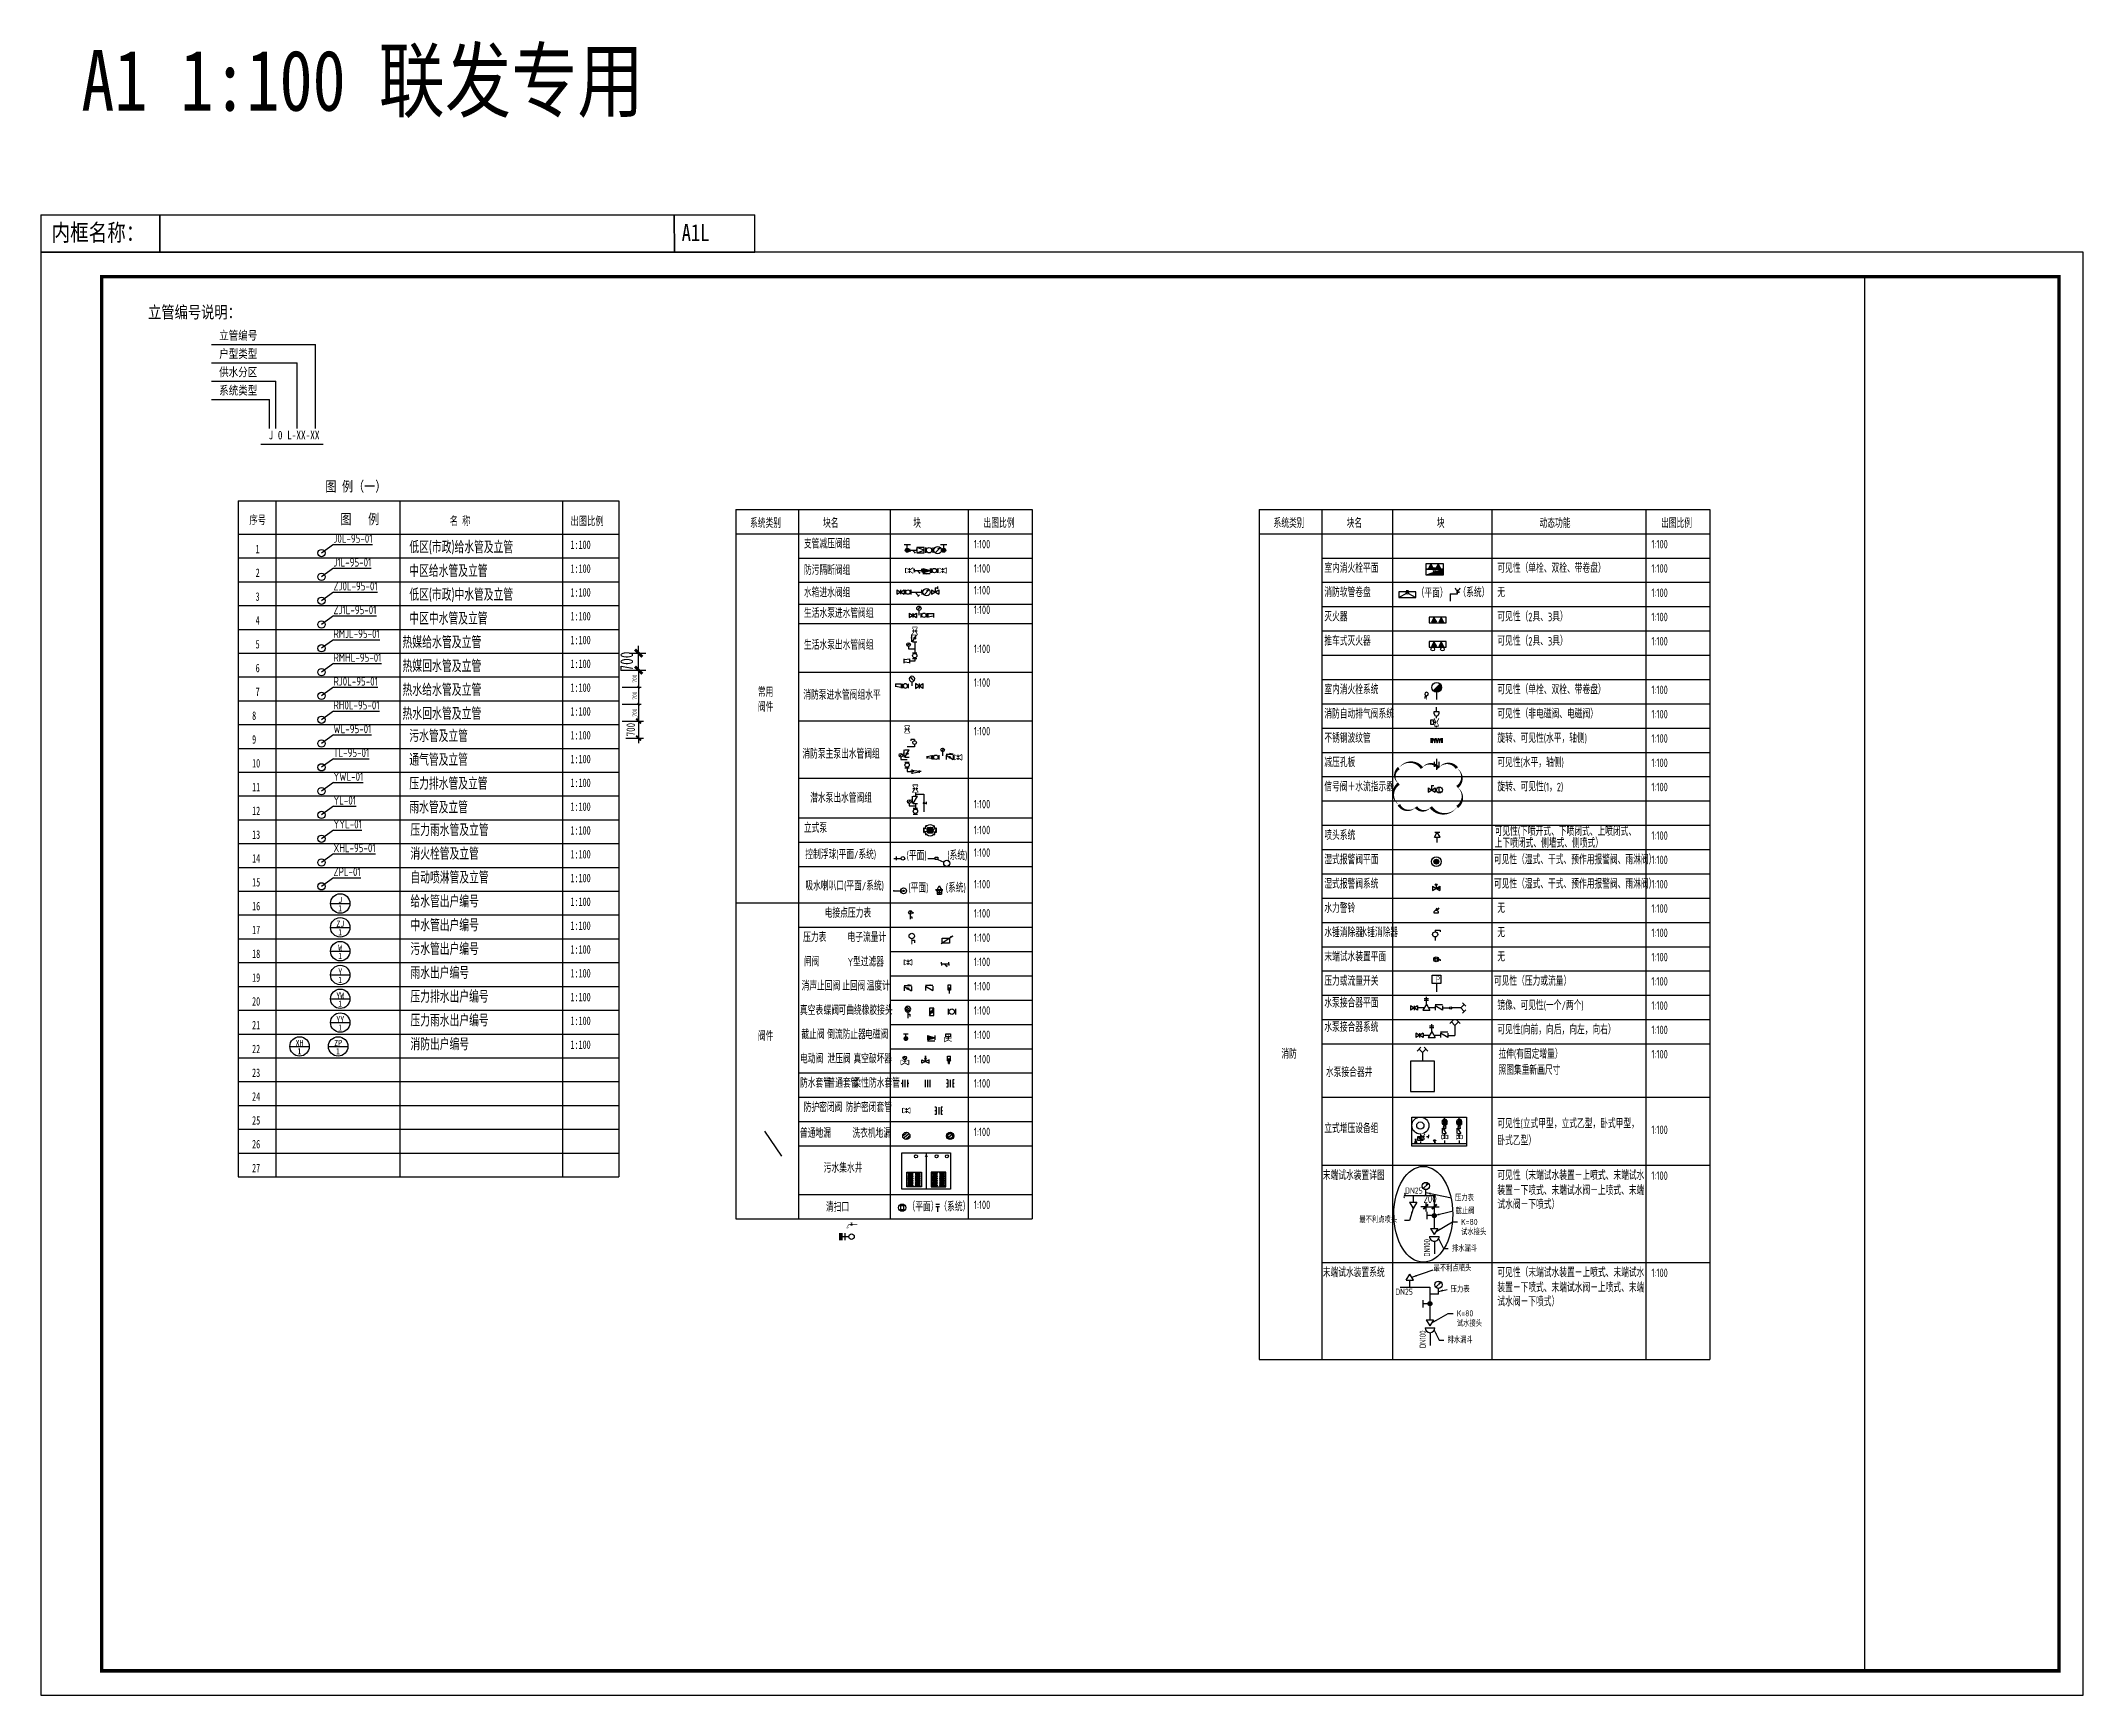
# Model space of a CAD drawing. Extents: x -973766 to 490869, y -74466 to 47007.
# Drawn here: x -188156 to -104056, y -47233 to 20873 of the extents above; entities that cross this region are included whole.
import ezdxf
from ezdxf.enums import TextEntityAlignment as Align

# ---------------------------------------------------------------- set-up
doc = ezdxf.new("R2010")
doc.units = 0
doc.header["$LTSCALE"] = 100
doc.header["$MEASUREMENT"] = 0
for name, pattern in [('BORDER', [1.75, 0.5, -0.25, 0.5, -0.25, 0, -0.25]), ('CENTER2', [28.575, 19.05, -3.175, 3.175, -3.175]), ('CONTINOUS', [0]), ('DASHED', [19.05, 12.7, -6.35])]:
    doc.linetypes.add(name, pattern=pattern)
doc.layers.get('Defpoints').update_dxf_attribs({"color": 2})
for name, color, linetype in [('W-BUSH', 231, 'Continuous'), ('W-BUSH-NOTE', 231, 'Continuous'), ('W-COCR-DIMS', 131, 'Continuous'), ('W-COCR-EQPM', 130, 'Continuous'), ('W-COCR-NOTE', 140, 'Continuous'), ('W-DIMS', 31, 'Continuous'), ('W-DRAI-DIMS', 51, 'Continuous'), ('W-DRAI-EQPM', 2, 'Continuous'), ('W-DRAI-FLDR', 50, 'Continuous'), ('W-DRAI-NOTE', 50, 'Continuous'), ('W-DRIN-DIMS', 211, 'Continuous'), ('W-DRIN-EQPM', 60, 'Continuous'), ('W-DRIN-NOTE', 210, 'Continuous'), ('W-DRIN-PIPE', 180, 'Continuous'), ('W-DRIR-PIPE', 2, 'BORDER'), ('W-EQPM', 8, 'Continuous'), ('W-EQPM-ANTI', 40, 'Continuous'), ('W-FRPT-DRAI-PIPE', 4, 'DASHED'), ('W-FRPT-EXTG', 140, 'Continuous'), ('W-FRPT-HYDT', 60, 'Continuous'), ('W-FRPT-HYDT-DIMS', 61, 'Continuous'), ('W-FRPT-HYDT-EQPM', 60, 'Continuous'), ('W-FRPT-NOTE', 60, 'Continuous'), ('W-FRPT-SPRL', 60, 'Continuous'), ('W-FRPT-SPRL-DIMS', 61, 'Continuous'), ('W-FRPT-SPRL-EQPM', 60, 'Continuous'), ('W-GAS-DIMS', 201, 'Continuous'), ('W-GAS-EQPM', 200, 'Continuous'), ('W-GAS-NOTE', 200, 'Continuous'), ('W-HOLE', 231, 'Continuous'), ('W-HOLE-NOTE', 231, 'Continuous'), ('W-NOTE', 40, 'Continuous'), ('W-NOTE-NAME', 40, 'Continuous'), ('W-RAIN-DIMS', 61, 'Continuous'), ('W-RAIN-EQPM', 60, 'Continuous'), ('W-RAIN-NOTE', 60, 'Continuous'), ('W-RECL-DIMS', 131, 'Continuous'), ('W-RECL-EQPM', 130, 'Continuous'), ('W-RECL-NOTE', 130, 'Continuous'), ('W-SHET-IDGF', 7, 'Continuous'), ('W-SHET-PROF', 40, 'Continuous'), ('W-SHET-SHET', 7, 'Continuous'), ('W-WSUP-DIMS', 41, 'Continuous'), ('W-WSUP-EQPM', 3, 'Continuous'), ('W-WSUP-NOTE', 40, 'Continuous'), ('W-XF', 7, 'Continuous'), ('W-XR', 7, 'Continuous')]:
    doc.layers.add(name, color=color, linetype=linetype)
for name, color, linetype, lineweight in [('W-COCR-PIPE', 111, 'TH_PL19-100_YW', 30), ('W-DRAI-DOME-PIPE', 2, 'TH_PL13-100_F', 30), ('W-DRAI-SEWR-PIPE', 2, 'TH_PL18-100_W', 30), ('W-DRAI-VENT-PIPE', 5, 'TH_PL21-100_T', 30), ('W-FRPT-HYDT-PIPE', 1, 'TH_PL09-100_XH', 30), ('W-FRPT-SPRL-PIPE', 4, 'TH_PL10-100_ZP', 30), ('W-GAS-PIPE', 40, 'TH_PL12-100_Q', 30), ('W-PRES-RAIN-PIPE', 4, 'TH_PL17-100_YY', 30), ('W-PRES-SEWR-PIPE', 2, 'TH_PL19-100_YW', 30), ('W-RAIN-PIPE', 4, 'TH_PL16-100_Y', 30), ('W-RECL-PIPE', 6, 'TH_PL06-100_ZJ', 30), ('W-WSUP-COOL-PIPE', 3, 'TH_PL01-100_J', 30), ('W-WSUP-HOT-PIPE', 5, 'TH_PL02-100_R', 30), ('W-WSUP-HOTI-PIPE', 2, 'TH_PL05-100_RM', 30), ('W-WSUP-HOTIR-PIPE', 2, 'TH_PL04-100_RMH', 30), ('W-WSUP-HOTR-PIPE', 4, 'TH_PL07-100_RH', 30)]:
    doc.layers.add(name, color=color, linetype=linetype, lineweight=lineweight)
doc.layers.add('内框', color=8, linetype='Continuous', plot=False)
doc.styles.add('CCDI_T_S01', font='')
doc.styles.add('RF-SYSTEM$0$HZ', font='SIMPLEX.shx', dxfattribs={"width": 0.7, "bigfont": 'HZTXT.shx'})
doc.styles.add('TH-STYLE1', font='Stfangso_1.ttf', dxfattribs={"width": 0.8})
doc.styles.add('TH-STYLE3', font='tssdeng.shx', dxfattribs={"width": 0.8, "bigfont": 'tssdchn.shx'})
doc.styles.add('黑体', font='simhei.ttf')
doc.styles.get('CCDI_T_S01').set_extended_font_data('Font Creator Program')
doc.linetypes.add('TH_PL01-100_J', pattern='A,25,["J",TH-STYLE3,S=3,R=0,X=1.1,Y=-1.25],-3.5', length=28.5)
doc.linetypes.add('TH_PL02-100_R', pattern='A,25,["R",TH-STYLE3,S=3,R=0,X=1.1,Y=-1.25],-3.5', length=28.5)
doc.linetypes.add('TH_PL04-100_RMH', pattern='A,25,["RMH",TH-STYLE3,S=3,R=0,X=1,Y=-1],-8.5', length=33.5)
doc.linetypes.add('TH_PL05-100_RM', pattern='A,25,["RM",TH-STYLE3,S=3,R=0,X=1,Y=-1],-6.5', length=31.5)
doc.linetypes.add('TH_PL06-100_ZJ', pattern='A,25,["ZJ",TH-STYLE3,S=3,R=0,X=1.2,Y=-1.25],-5.5', length=30.5)
doc.linetypes.add('TH_PL07-100_RH', pattern='A,25,["RH",TH-STYLE3,S=3,R=0,X=1.1,Y=-1],-6', length=31)
doc.linetypes.add('TH_PL09-100_XH', pattern='A,25,["XH",TH-STYLE3,S=3,R=0,X=1.15,Y=-1.1],-6', length=31)
doc.linetypes.add('TH_PL10-100_ZP', pattern='A,25,["ZP",TH-STYLE3,S=3,R=0,X=1.15,Y=-1.25],-6.5', length=31.5)
doc.linetypes.add('TH_PL12-100_Q', pattern='A,25,["Q",TH-STYLE3,S=3,R=0,X=1.15,Y=-1.25],-4', length=29)
doc.linetypes.add('TH_PL13-100_F', pattern='A,25,["F",TH-STYLE3,S=3,R=0,X=1.4,Y=-1.25],-3.5', length=28.5)
doc.linetypes.add('TH_PL16-100_Y', pattern='A,25,["Y",TH-STYLE3,S=3,R=0,X=1.15,Y=-1.25],-4', length=29)
doc.linetypes.add('TH_PL17-100_YY', pattern='A,25,["YY",TH-STYLE3,S=3,R=0,X=1.1,Y=-1.25],-6.5', length=31.5)
doc.linetypes.add('TH_PL18-100_W', pattern='A,25,["W",TH-STYLE3,S=3,R=0,X=0.8,Y=-1.25],-3.5', length=28.5)
doc.linetypes.add('TH_PL19-100_YW', pattern='A,25,["YW",TH-STYLE3,S=3,R=0,X=0.8,Y=-1.25],-7', length=32)
doc.linetypes.add('TH_PL21-100_T', pattern='A,25,["T",TH-STYLE3,S=3,R=0,X=1.1,Y=-1.25],-3.5', length=28.5)
doc.dimstyles.new('TH-DIM100-W', dxfattribs={"dimscale": 100, "dimtxt": 3.5, "dimasz": 2, "dimexe": 2, "dimexo": 3, "dimgap": 1.5, "dimtad": 1, "dimdec": 0, "dimdsep": 46, "dimtxsty": 'TH-STYLE3', "dimblk1": 'ARCHTICK', "dimblk2": 'ARCHTICK', "dimsah": 1, "dimcen": -1, "dimclrd": 256, "dimclre": 256, "dimclrt": 256, "dimazin": 0, "dimtfac": 1, "dimtdec": 0, "dimtix": 1, "dimtmove": 2, "dimatfit": 0, "dimfxl": 2, "dimtolj": 1, "dimtzin": 0, "dimlwd": -1, "dimlwe": -1, "dimarcsym": 0})
doc.dimstyles.new('TH-DIM150-W', dxfattribs={"dimscale": 150, "dimtxt": 3.5, "dimasz": 2, "dimexe": 2, "dimexo": 3, "dimgap": 1.5, "dimtad": 1, "dimdec": 0, "dimdsep": 46, "dimtxsty": 'TH-STYLE3', "dimblk1": 'ARCHTICK', "dimblk2": 'ARCHTICK', "dimsah": 1, "dimcen": -1, "dimclrd": 256, "dimclre": 256, "dimclrt": 256, "dimazin": 0, "dimtfac": 1, "dimtdec": 0, "dimtix": 1, "dimtmove": 2, "dimatfit": 0, "dimfxl": 2, "dimtolj": 1, "dimtzin": 0, "dimlwd": -1, "dimlwe": -1, "dimarcsym": 0})
doc.dimstyles.new('TH-DIM50-W', dxfattribs={"dimscale": 50, "dimtxt": 3.5, "dimasz": 2, "dimexe": 2, "dimexo": 3, "dimgap": 1.5, "dimtad": 1, "dimdec": 0, "dimdsep": 46, "dimtxsty": 'TH-STYLE3', "dimblk1": 'ARCHTICK', "dimblk2": 'ARCHTICK', "dimsah": 1, "dimcen": -1, "dimclrd": 256, "dimclre": 256, "dimclrt": 256, "dimazin": 0, "dimtfac": 1, "dimtdec": 0, "dimtix": 1, "dimtmove": 2, "dimatfit": 0, "dimfxl": 2, "dimtolj": 1, "dimtzin": 0, "dimlwd": -1, "dimlwe": -1, "dimarcsym": 0})
pattern_1 = [(225, (385320.485, -22544.052), (13.25825215, -13.25825215), [])]
pattern_2 = [(315, (-384620.485, -22544.052), (-13.25825215, -13.25825215), [])]

msp = doc.modelspace()

# ---------------------------------------------------------------- texts
at = {"layer": 'Defpoints', "style": 'TH-STYLE1', "width": 0.8}
msp.add_text('A1 1:100 联发专用', height=2500, dxfattribs=at).set_placement((-186489.49, 17994.61))
at = {"layer": 'W-NOTE', "style": 'TH-STYLE1', "width": 0.8}
for s, height, p in [('立管编号说明：', 500, (-183738.95, 9453.71)), ('立管编号', 350, (-180811.41, 8570.95)), ('户型类型', 350, (-180811.41, 7816.17)), ('供水分区', 350, (-180811.41, 7061.39)), ('系统类型', 350, (-180811.41, 6306.61)), ('J 0 L-XX-XX', 350, (-178776.84, 4468.21))]:
    msp.add_text(s, height=height, rotation=360, dxfattribs=at).set_placement(p)
msp.add_text('图 例（一）', height=418.605, dxfattribs=at).set_placement((-175184.04, 2322.53), align=Align.CENTER)
at = {"layer": 'W-NOTE'}
for s, height, style, width, p in [('序号', 348.837, 'TH-STYLE1', 0.7, (-179569.48, 975.02)), ('图   例', 418.605, 'TH-STYLE1', 0.8, (-175820.06, 975.02)), ('名 称', 348.837, 'TH-STYLE1', 0.7, (-171316.68, 933.97)), ('出图比例', 348.837, 'TH-STYLE1', 0.7, (-166344.73, 933.97)), ('系统类别', 350, 'TH-STYLE3', 0.7, (-158950.45, 827.95)), ('块名', 350, 'TH-STYLE3', 0.7, (-155944.28, 827.95)), ('块', 350, 'TH-STYLE3', 0.7, (-152229.4, 827.95)), ('出图比例', 350, 'TH-STYLE3', 0.7, (-149337.06, 827.95)), ('系统类别', 350, 'TH-STYLE3', 0.7, (-137394.23, 827.95)), ('块名', 350, 'TH-STYLE3', 0.7, (-134388.06, 827.95)), ('块', 350, 'TH-STYLE3', 0.7, (-130673.17, 827.95)), ('动态功能', 350, 'TH-STYLE3', 0.7, (-126439.96, 827.95)), ('出图比例', 350, 'TH-STYLE3', 0.7, (-121436.19, 827.95)), ('1', 348.84, 'TH-STYLE1', 0.7, (-179311.16, -219.69)), ('低区(市政)给水管及立管', 500, 'TH-STYLE3', 0.7, (-172981.36, -219.69)), ('1:100', 348.837, 'TH-STYLE1', 0.7, (-166344.73, -46.03)), ('支管减压阀组', 350, 'TH-STYLE3', 0.7, (-156731.61, -21.68)), ('1:100', 350, 'TH-STYLE3', 0.7, (-149733.53, -21.68)), ('1:100', 350, 'TH-STYLE3', 0.7, (-121832.65, -21.68)), ('中区给水管及立管', 500, 'TH-STYLE3', 0.7, (-172981.36, -1199.69)), ('1:100', 348.837, 'TH-STYLE1', 0.7, (-166344.73, -1026.03)), ('防污隔断阀组', 350, 'TH-STYLE3', 0.7, (-156731.61, -1107.46)), ('1:100', 350, 'TH-STYLE3', 0.7, (-149733.53, -1021.68)), ('1:100', 350, 'TH-STYLE3', 0.7, (-149733.53, -1021.68)), ('室内消火栓平面', 350, 'TH-STYLE3', 0.7, (-135303.12, -1021.68)), ('可见性（单栓、双栓、带卷盘）', 350, 'TH-STYLE3', 0.7, (-128177.31, -1021.68)), ('1:100', 350, 'TH-STYLE3', 0.7, (-121832.65, -1021.68)), ('2', 348.84, 'TH-STYLE1', 0.7, (-179311.16, -1199.69)), ('低区(市政)中水管及立管', 500, 'TH-STYLE3', 0.7, (-172981.36, -2179.69)), ('1:100', 348.837, 'TH-STYLE1', 0.7, (-166344.73, -2006.03)), ('水箱进水阀组', 350, 'TH-STYLE3', 0.7, (-156731.61, -2031.14)), ('1:100', 350, 'TH-STYLE3', 0.7, (-149733.53, -1920.75)), ('消防软管卷盘', 350, 'TH-STYLE3', 0.7, (-135303.12, -2021.68)), ('（平面）', 350, 'TH-STYLE3', 0.7, (-131500.36, -2046.34)), ('（系统）', 350, 'TH-STYLE3', 0.7, (-129782.54, -2023.77)), ('无', 350, 'TH-STYLE3', 0.7, (-128177.31, -2021.68)), ('1:100', 350, 'TH-STYLE3', 0.7, (-121832.65, -2021.68)), ('3', 348.84, 'TH-STYLE1', 0.7, (-179311.16, -2179.69)), ('生活水泵进水管阀组', 350, 'TH-STYLE3', 0.7, (-156731.61, -2877.19)), ('1:100', 350, 'TH-STYLE3', 0.7, (-149733.53, -2721.68)), ('1:100', 350, 'TH-STYLE3', 0.7, (-149733.53, -2721.68)), ('4', 348.84, 'TH-STYLE1', 0.7, (-179311.16, -3159.69)), ('中区中水管及立管', 500, 'TH-STYLE3', 0.7, (-172981.36, -3159.69)), ('1:100', 348.837, 'TH-STYLE1', 0.7, (-166344.73, -2986.03)), ('灭火器', 350, 'TH-STYLE3', 0.7, (-135303.12, -3021.68)), ('可见性（2具、3具）', 350, 'TH-STYLE3', 0.7, (-128177.31, -3021.68)), ('1:100', 350, 'TH-STYLE3', 0.7, (-121832.65, -3021.68)), ('5', 348.84, 'TH-STYLE1', 0.7, (-179311.16, -4139.69)), ('热媒给水管及立管', 500, 'TH-STYLE3', 0.65, (-173266.73, -4136.26)), ('1:100', 348.837, 'TH-STYLE1', 0.7, (-166344.73, -3966.03)), ('生活水泵出水管阀组', 350, 'TH-STYLE3', 0.7, (-156731.61, -4187.2)), ('1:100', 350, 'TH-STYLE3', 0.7, (-149733.53, -4331.31)), ('推车式灭火器', 350, 'TH-STYLE3', 0.7, (-135303.12, -4021.68)), ('可见性（2具、3具）', 350, 'TH-STYLE3', 0.7, (-128177.31, -4021.68)), ('1:100', 350, 'TH-STYLE3', 0.7, (-121832.65, -4021.68)), ('6', 348.84, 'TH-STYLE1', 0.7, (-179311.16, -5119.69)), ('热媒回水管及立管', 500, 'TH-STYLE3', 0.65, (-173266.73, -5116.26)), ('1:100', 348.837, 'TH-STYLE1', 0.7, (-166344.73, -4946.03)), ('7', 348.84, 'TH-STYLE1', 0.7, (-179311.16, -6099.69)), ('热水给水管及立管', 500, 'TH-STYLE3', 0.65, (-173266.73, -6096.26)), ('1:100', 348.837, 'TH-STYLE1', 0.7, (-166344.73, -5926.03)), ('常用', 350, 'TH-STYLE3', 0.7, (-158629.25, -6129.11)), ('消防泵进水管阀组水平', 350, 'TH-STYLE3', 0.7, (-156758.16, -6244.33)), ('1:100', 350, 'TH-STYLE3', 0.7, (-149733.53, -5721.68)), ('室内消火栓系统', 350, 'TH-STYLE3', 0.7, (-135303.12, -6021.68)), ('可见性（单栓、双栓、带卷盘）', 350, 'TH-STYLE3', 0.7, (-128177.31, -6021.68)), ('1:100', 350, 'TH-STYLE3', 0.7, (-121832.65, -6021.68)), ('热水回水管及立管', 500, 'TH-STYLE3', 0.65, (-173266.73, -7076.26)), ('1:100', 348.837, 'TH-STYLE1', 0.7, (-166344.73, -6906.03)), ('阀件', 350, 'TH-STYLE3', 0.7, (-158629.25, -6740.59)), ('消防自动排气阀系统', 350, 'TH-STYLE3', 0.7, (-135303.12, -7021.68)), ('可见性（非电磁阀、电磁阀）', 350, 'TH-STYLE3', 0.7, (-128177.31, -7021.68)), ('1:100', 350, 'TH-STYLE3', 0.7, (-121832.65, -7021.68)), ('8', 348.84, 'TH-STYLE1', 0.7, (-179456.26, -7079.69)), ('污水管及立管', 500, 'TH-STYLE3', 0.7, (-172981.36, -7994.85)), ('1:100', 348.837, 'TH-STYLE1', 0.7, (-166344.73, -7886.03)), ('1:100', 350, 'TH-STYLE3', 0.7, (-149733.53, -7721.68)), ('9', 348.84, 'TH-STYLE1', 0.7, (-179456.26, -8059.69)), ('消防泵主泵出水管阀组', 350, 'TH-STYLE3', 0.7, (-156796.77, -8669.56)), ('不锈钢波纹管', 350, 'TH-STYLE3', 0.7, (-135303.12, -8021.68)), ('旋转、可见性(水平，轴侧)', 350, 'TH-STYLE3', 0.7, (-128177.31, -8021.68)), ('1:100', 350, 'TH-STYLE3', 0.7, (-121832.65, -8021.68)), ('10', 348.837, 'TH-STYLE1', 0.7, (-179456.26, -9039.69)), ('通气管及立管', 500, 'TH-STYLE3', 0.7, (-172981.36, -8974.85)), ('1:100', 348.837, 'TH-STYLE1', 0.7, (-166344.73, -8866.03)), ('减压孔板', 350, 'TH-STYLE3', 0.7, (-135303.12, -9021.68)), ('可见性(水平，轴侧)', 350, 'TH-STYLE3', 0.7, (-128177.31, -9021.68)), ('1:100', 350, 'TH-STYLE3', 0.7, (-121832.65, -9021.68)), ('11', 348.837, 'TH-STYLE1', 0.7, (-179456.26, -10019.69)), ('压力排水管及立管', 500, 'TH-STYLE3', 0.7, (-172981.36, -9954.85)), ('1:100', 348.837, 'TH-STYLE1', 0.7, (-166344.73, -9846.03)), ('信号阀＋水流指示器', 350, 'TH-STYLE3', 0.7, (-135303.12, -10021.68)), ('旋转、可见性(1，2)', 350, 'TH-STYLE3', 0.7, (-128177.31, -10021.68)), ('1:100', 350, 'TH-STYLE3', 0.7, (-121832.65, -10021.68)), ('12', 348.837, 'TH-STYLE1', 0.7, (-179456.26, -10999.69)), ('雨水管及立管', 500, 'TH-STYLE3', 0.7, (-172981.36, -10934.85)), ('1:100', 348.837, 'TH-STYLE1', 0.7, (-166344.73, -10826.03)), ('潜水泵出水管阀组', 350, 'TH-STYLE3', 0.7, (-156476.17, -10487.06)), ('1:100', 350, 'TH-STYLE3', 0.7, (-149733.53, -10723.86)), ('13', 348.837, 'TH-STYLE1', 0.7, (-179456.26, -11979.69)), ('压力雨水管及立管', 500, 'TH-STYLE3', 0.7, (-172936.79, -11865.94)), ('1:100', 348.837, 'TH-STYLE1', 0.7, (-166344.73, -11806.03)), ('立式泵', 350, 'TH-STYLE3', 0.7, (-156731.61, -11720.99)), ('1:100', 350, 'TH-STYLE3', 0.7, (-149733.53, -11790.13)), ('喷头系统', 350, 'TH-STYLE3', 0.7, (-135303.12, -12021.68)), ('可见性(下喷开式、下喷闭式、上喷闭式、', 350, 'TH-STYLE3', 0.7, (-128288.73, -11853.84)), ('1:100', 350, 'TH-STYLE3', 0.7, (-121832.65, -12021.68)), ('消火栓管及立管', 500, 'TH-STYLE3', 0.7, (-172936.79, -12842.51)), ('1:100', 348.837, 'TH-STYLE1', 0.7, (-166344.73, -12786.03)), ('控制浮球(平面/系统)', 350, 'TH-STYLE3', 0.7, (-156674.31, -12809.91)), ('(平面)', 350, 'TH-STYLE3', 0.7, (-152503.19, -12852.82)), ('(系统)', 350, 'TH-STYLE3', 0.7, (-150828.4, -12852.82)), ('1:100', 350, 'TH-STYLE3', 0.7, (-149733.53, -12721.68)), ('上下喷闭式、侧墙式、侧喷式）', 350, 'TH-STYLE3', 0.7, (-128288.73, -12340.61)), ('14', 348.837, 'TH-STYLE1', 0.7, (-179456.26, -12959.69)), ('自动喷淋管及立管', 500, 'TH-STYLE3', 0.7, (-172936.79, -13822.51)), ('1:100', 348.837, 'TH-STYLE1', 0.7, (-166344.73, -13766.03)), ('湿式报警阀平面', 350, 'TH-STYLE3', 0.7, (-135303.12, -13021.68)), ('可见性（湿式、干式、预作用报警阀、雨淋阀）', 350, 'TH-STYLE3', 0.7, (-128320.76, -13021.68)), ('1:100', 350, 'TH-STYLE3', 0.7, (-121832.65, -13021.68)), ('15', 348.837, 'TH-STYLE1', 0.7, (-179456.26, -13939.69)), ('给水管出户编号', 500, 'TH-STYLE3', 0.7, (-172936.79, -14805.94)), ('吸水喇叭口(平面/系统)', 350, 'TH-STYLE3', 0.7, (-156672.12, -14101.14)), ('(平面)', 350, 'TH-STYLE3', 0.7, (-152430.36, -14183.36)), ('(系统)', 350, 'TH-STYLE3', 0.7, (-150889.83, -14183.36)), ('1:100', 350, 'TH-STYLE3', 0.7, (-149733.53, -14021.68)), ('湿式报警阀系统', 350, 'TH-STYLE3', 0.7, (-135303.12, -14021.68)), ('可见性（湿式、干式、预作用报警阀、雨淋阀）', 350, 'TH-STYLE3', 0.7, (-128320.76, -14021.68)), ('1:100', 350, 'TH-STYLE3', 0.7, (-121832.65, -14021.68)), ('16', 348.837, 'TH-STYLE1', 0.7, (-179456.26, -14923.12)), ('1:100', 348.837, 'TH-STYLE1', 0.7, (-166344.73, -14742.59)), ('电接点压力表', 350, 'TH-STYLE3', 0.7, (-155875.99, -15221.68)), ('1:100', 350, 'TH-STYLE3', 0.7, (-149733.53, -15221.68)), ('水力警铃', 350, 'TH-STYLE3', 0.7, (-135303.12, -15021.68)), ('无', 350, 'TH-STYLE3', 0.7, (-128177.31, -15021.68)), ('1:100', 350, 'TH-STYLE3', 0.7, (-121832.65, -15021.68)), ('17', 348.837, 'TH-STYLE1', 0.7, (-179456.26, -15903.12)), ('中水管出户编号', 500, 'TH-STYLE3', 0.7, (-172936.79, -15785.94)), ('1:100', 348.837, 'TH-STYLE1', 0.7, (-166344.73, -15726.03)), ('压力表', 350, 'TH-STYLE3', 0.7, (-156765.47, -16221.68)), ('电子流量计', 350, 'TH-STYLE3', 0.7, (-154938.24, -16221.68)), ('1:100', 350, 'TH-STYLE3', 0.7, (-149733.53, -16221.68)), ('水锤消除器', 350, 'TH-STYLE3', 0.7, (-135303.12, -16021.68)), ('水锤消除器', 350, 'TH-STYLE3', 0.7, (-133857.51, -16021.68)), ('无', 350, 'TH-STYLE3', 0.7, (-128177.31, -16021.68)), ('1:100', 350, 'TH-STYLE3', 0.7, (-121832.65, -16021.68)), ('18', 348.837, 'TH-STYLE1', 0.7, (-179456.26, -16883.12)), ('污水管出户编号', 500, 'TH-STYLE3', 0.7, (-172936.79, -16765.94)), ('1:100', 348.837, 'TH-STYLE1', 0.7, (-166344.73, -16706.03)), ('末端试水装置平面', 350, 'TH-STYLE3', 0.7, (-135303.12, -17021.68)), ('无', 350, 'TH-STYLE3', 0.7, (-128177.31, -17021.68)), ('1:100', 350, 'TH-STYLE3', 0.7, (-121832.65, -17021.68)), ('19', 348.837, 'TH-STYLE1', 0.7, (-179456.26, -17863.12)), ('雨水出户编号', 500, 'TH-STYLE3', 0.7, (-172936.79, -17745.94)), ('1:100', 348.837, 'TH-STYLE1', 0.7, (-166344.73, -17686.03)), ('闸阀', 350, 'TH-STYLE3', 0.7, (-156731.61, -17221.68)), ('Y型过滤器', 350, 'TH-STYLE3', 0.7, (-154930.61, -17230.47)), ('1:100', 350, 'TH-STYLE3', 0.7, (-149733.53, -17221.68)), ('压力或流量开关', 350, 'TH-STYLE3', 0.7, (-135303.12, -18021.68)), ('可见性（压力或流量）', 350, 'TH-STYLE3', 0.7, (-128320.76, -18021.68)), ('20', 348.837, 'TH-STYLE1', 0.7, (-179456.26, -18843.12)), ('压力排水出户编号', 500, 'TH-STYLE3', 0.7, (-172936.79, -18725.94)), ('1:100', 348.837, 'TH-STYLE1', 0.7, (-166344.73, -18666.03)), ('消声止回阀', 350, 'TH-STYLE3', 0.7, (-156828.8, -18221.68)), ('止回阀', 350, 'TH-STYLE3', 0.7, (-155155.23, -18221.68)), ('温度计', 350, 'TH-STYLE3', 0.7, (-154149.83, -18221.68)), ('1:100', 350, 'TH-STYLE3', 0.7, (-149733.53, -18221.68)), ('1:100', 350, 'TH-STYLE3', 0.7, (-121832.65, -18021.68)), ('压力雨水出户编号', 500, 'TH-STYLE3', 0.7, (-172936.79, -19705.94)), ('1:100', 348.837, 'TH-STYLE1', 0.7, (-166344.73, -19646.03)), ('真空表', 350, 'TH-STYLE3', 0.7, (-156896.73, -19228.77)), ('蝶阀', 350, 'TH-STYLE3', 0.7, (-155924.72, -19228.77)), ('可曲绕橡胶接头', 350, 'TH-STYLE3', 0.7, (-155310.44, -19221.77)), ('1:100', 350, 'TH-STYLE3', 0.7, (-149733.53, -19221.68)), ('水泵接合器平面', 350, 'TH-STYLE3', 0.7, (-135303.12, -18919.96)), ('镜像、可见性(一个/两个)', 350, 'TH-STYLE3', 0.7, (-128177.31, -19021.68)), ('1:100', 350, 'TH-STYLE3', 0.7, (-121832.65, -19021.68)), ('21', 348.837, 'TH-STYLE1', 0.7, (-179456.26, -19823.12)), ('消防出户编号', 500, 'TH-STYLE3', 0.7, (-172936.79, -20685.94)), ('阀件', 350, 'TH-STYLE3', 0.7, (-158629.25, -20290.46)), ('截止阀', 350, 'TH-STYLE3', 0.7, (-156837.67, -20221.68)), ('倒流防止器', 350, 'TH-STYLE3', 0.7, (-155777.28, -20221.68)), ('电磁阀', 350, 'TH-STYLE3', 0.7, (-154216.57, -20221.68)), ('1:100', 350, 'TH-STYLE3', 0.7, (-149733.53, -20221.68)), ('水泵接合器系统', 350, 'TH-STYLE3', 0.7, (-135303.12, -19919.96)), ('可见性(向前，向后，向左，向右）', 350, 'TH-STYLE3', 0.7, (-128177.31, -20021.68)), ('1:100', 350, 'TH-STYLE3', 0.7, (-121832.65, -20021.68)), ('22', 348.837, 'TH-STYLE1', 0.7, (-179456.26, -20803.12)), ('1:100', 348.837, 'TH-STYLE1', 0.7, (-166344.73, -20626.03)), ('电动阀', 350, 'TH-STYLE3', 0.7, (-156893.16, -21221.68)), ('泄压阀', 350, 'TH-STYLE3', 0.7, (-155763.29, -21221.68)), ('真空破坏器', 350, 'TH-STYLE3', 0.7, (-154693.81, -21221.68)), ('1:100', 350, 'TH-STYLE3', 0.7, (-149733.53, -21221.68)), ('消防', 350, 'TH-STYLE3', 0.7, (-137073.03, -21021.76)), ('拉伸(有固定增量）', 350, 'TH-STYLE3', 0.7, (-128132.9, -21028.35)), ('1:100', 350, 'TH-STYLE3', 0.7, (-121832.65, -21021.68)), ('23', 348.837, 'TH-STYLE1', 0.7, (-179456.26, -21783.12)), ('防水套管', 350, 'TH-STYLE3', 0.7, (-156893.16, -22221.68)), ('普通套管', 350, 'TH-STYLE3', 0.7, (-155763.29, -22221.68)), ('柔性防水套管', 350, 'TH-STYLE3', 0.7, (-154693.81, -22221.68)), ('水泵接合器井', 350, 'TH-STYLE3', 0.7, (-135235.76, -21775.27)), ('24', 348.837, 'TH-STYLE1', 0.7, (-179456.26, -22763.12)), ('1:100', 350, 'TH-STYLE3', 0.7, (-149733.53, -22221.68)), ('25', 348.837, 'TH-STYLE1', 0.7, (-179456.26, -23743.12)), ('防护密闭阀', 350, 'TH-STYLE3', 0.7, (-156744.3, -23221.68)), ('防护密闭套管', 350, 'TH-STYLE3', 0.7, (-155019.43, -23221.68)), ('可见性(立式甲型，立式乙型，卧式甲型，', 350, 'TH-STYLE3', 0.7, (-128177.31, -23889.29)), ('26', 348.837, 'TH-STYLE1', 0.7, (-179456.26, -24723.12)), ('普通地漏', 350, 'TH-STYLE3', 0.7, (-156893.16, -24283.95)), ('洗衣机地漏', 350, 'TH-STYLE3', 0.7, (-154735.42, -24283.95)), ('1:100', 350, 'TH-STYLE3', 0.7, (-149733.53, -24221.68)), ('立式增压设备组', 350, 'TH-STYLE3', 0.7, (-135303.12, -24087.57)), ('卧式乙型）', 350, 'TH-STYLE3', 0.7, (-128177.31, -24589.29)), ('1:100', 350, 'TH-STYLE3', 0.7, (-121832.65, -24130.35)), ('27', 348.837, 'TH-STYLE1', 0.7, (-179456.26, -25703.12)), ('污水集水井', 350, 'TH-STYLE3', 0.7, (-155916.06, -25719.04)), ('末端试水装置详图', 350, 'TH-STYLE3', 0.7, (-135365.5, -26021.68)), ('可见性（末端试水装置－上喷式、末端试水', 350, 'TH-STYLE3', 0.7, (-128177.31, -26021.68)), ('1:100', 350, 'TH-STYLE3', 0.7, (-121832.65, -26021.68)), ('1:100', 350, 'TH-STYLE3', 0.7, (-149733.53, -27221.68)), ('装置－下喷式、末端试水阀－上喷式、末端', 350, 'TH-STYLE3', 0.7, (-128177.31, -26640.1)), ('试水阀－下喷式）', 350, 'TH-STYLE3', 0.7, (-128177.31, -27219.87)), ('清扫口', 350, 'TH-STYLE3', 0.7, (-155825.45, -27327.46)), ('（平面）', 350, 'TH-STYLE3', 0.7, (-152466.67, -27311.82)), ('（系统）', 350, 'TH-STYLE3', 0.7, (-151154.9, -27311.82)), ('末端试水装置系统', 350, 'TH-STYLE3', 0.7, (-135365.5, -30021.68)), ('装置－下喷式、末端试水阀－上喷式、末端', 350, 'TH-STYLE3', 0.7, (-128177.31, -30640.1)), ('可见性（末端试水装置－上喷式、末端试水', 350, 'TH-STYLE3', 0.7, (-128177.31, -30021.68)), ('1:100', 350, 'TH-STYLE3', 0.7, (-121832.65, -30021.68)), ('试水阀－下喷式）', 350, 'TH-STYLE3', 0.7, (-128177.31, -31219.87))]:
    msp.add_text(s, height=height, dxfattribs=dict(at, style=style, width=width)).set_placement(p)
at = {"layer": 'W-NOTE', "color": 1, "style": 'TH-STYLE3', "width": 0.7}
msp.add_text('照图集重新画尺寸', height=350, dxfattribs=at).set_placement((-128132.9, -21688.78))

# ---------------------------------------------------------------- blocks, each defined once
blk = doc.blocks.new('*U292')
for p, q in [((0, 0), (0, 65)), ((0, 0), (0, -65)), ((0, 0), (300, 0)), ((115, 0), (214, -99)), ((300, 0), (300, 65)), ((236, -77), (192, -121)), ((300, 0), (300, -65))]:
    blk.add_line(p, q)
at = {"const_width": 21.9}
for points in [[(0, 0), (300, 0)], [(115, 0), (214, -99)]]:
    blk.add_lwpolyline(points, dxfattribs=at)
blk = doc.blocks.new('可曲绕橡胶接头')
for p, q in [((0, 90), (0, -90)), ((240, 90), (240, -90))]:
    blk.add_line(p, q)
blk.add_circle((120, 0), 90)
blk = doc.blocks.new('*U371')
h = blk.add_hatch(color=256)
h.paths.add_polyline_path([(0, -77, 0.198912), (58, -53), (0, 5), (-82, 5, 0.414214)])
h.paths.add_polyline_path([(0, 5), (-58, 63, 0.198912), (-82, 5)])
h.paths.add_polyline_path([(58, -53, 0.668179), (0, 87, 0.198912), (-58, 63), (0, 5)])
h = blk.add_hatch(color=256)
h.paths.add_polyline_path([(1502, -77, 0.198912), (1560, -53), (1502, 5), (1420, 5, 0.414214)])
h.paths.add_polyline_path([(1502, 5), (1444, 63, 0.198912), (1420, 5)])
h.paths.add_polyline_path([(1560, -53, 0.668179), (1502, 87, 0.198912), (1444, 63), (1502, 5)])
for p, q in [((133, 230), (-133, 230)), ((0, 5), (0, 230)), ((700, 5), (400, 117)), ((400, -108), (700, 5)), ((1358, 111), (1144, -102)), ((1358, 111), (1247, 46)), ((1635, 230), (1369, 230)), ((1502, 5), (1502, 230))]:
    blk.add_line(p, q)
blk.add_lwpolyline([(700, 117), (400, 117), (400, -108), (700, -108)], close=True)
for centre, radius in [((0, 5), 81.9), ((1251, 5), 151), ((1502, 5), 81.9)]:
    blk.add_circle(centre, radius)
blk.add_blockref('*U292', (100, 5))
at = {"xscale": 1.25, "yscale": 1.25, "zscale": 1.25}
blk.add_blockref('可曲绕橡胶接头', (750, 5), dxfattribs=at)
blk = doc.blocks.new('*U377')
blk.add_line((-1175, -22), (-1665, -376))
at = {"style": 'TH-STYLE3', "width": 0.8}
blk.add_attdef('J1L_001', (-1175, 48), '', height=350, dxfattribs=at)
blk = doc.blocks.new('THAPE_A1L_inner')
at = {"layer": '内框'}
for p, q in [((0, 609.4), (0, 594)), ((0, 609.4), (294, 609.4)), ((49, 594), (49, 609.4)), ((49, 609.4), (49, 594)), ((260.87, 594), (260.84, 609.4)), ((260.84, 609.4), (260.87, 594)), ((294, 594), (294, 609.4)), ((0, 594), (49, 594)), ((28, 594), (0, 594)), ((84, 594), (28, 594)), ((49, 594), (260.87, 594)), ((196, 594), (84, 594)), ((294, 594), (196, 594)), ((260.87, 594), (294, 594))]:
    blk.add_line(p, q, dxfattribs=at)
blk.add_lwpolyline([(0, 0), (841, 0), (841, 594), (0, 594)], close=True, dxfattribs=at)
at = {"layer": '内框', "const_width": 1.4}
blk.add_lwpolyline([(25, 584), (25, 10), (831, 10), (831, 584)], close=True, dxfattribs=at)
at = {"layer": '内框', "const_width": 0.5}
blk.add_lwpolyline([(751, 584), (751, 10)], dxfattribs=at)
at = {"layer": '内框', "style": '黑体', "width": 0.8}
for s, p in [('内框名称：', (4.43, 598.65)), ('A1L', (263.9, 598.64))]:
    blk.add_text(s, height=7, dxfattribs=at).set_placement(p)
blk.add_attdef('内框名称', (51.53, 598.63), '', height=7, dxfattribs=at)
blk = doc.blocks.new('_ArchTick')
at = {"color": 0, "linetype": 'ByBlock', "const_width": 0.4}
blk.add_lwpolyline([(-0.5, -0.5), (0.5, 0.5)], dxfattribs=at)
blk = doc.blocks.new('*D378')
at = {"layer": 'Defpoints', "color": 0, "transparency": 16777216}
for p in [(-164361, -5034), (-164361, -5734), (-163539, -5734)]:
    blk.add_point(p, dxfattribs=at)
at = {"layer": 'W-DIMS', "transparency": 16777216}
for p, q in [((-164211, -5034), (-163439, -5034)), ((-163539, -5034), (-163539, -5734)), ((-164211, -5734), (-163439, -5734))]:
    blk.add_line(p, q, dxfattribs=at)
at = {"layer": 'W-DIMS', "transparency": 16777216, "xscale": 100, "yscale": 100, "zscale": 100}
for p, rotation in [((-163539, -5034), 90), ((-163539, -5734), 270)]:
    blk.add_blockref('_ArchTick', p, dxfattribs=dict(at, rotation=rotation))
at = {"layer": 'W-DIMS', "transparency": 16777216, "insert": (-163702, -5384), "char_height": 175, "attachment_point": 5, "rotation": 90, "style": 'TH-STYLE3'}
blk.add_mtext('\\A1;700', dxfattribs=at)
blk = doc.blocks.new('*D379')
at = {"layer": 'Defpoints', "color": 0, "transparency": 16777216}
for p in [(-164361, -5734), (-164361, -6434), (-163539, -6434)]:
    blk.add_point(p, dxfattribs=at)
at = {"layer": 'W-DIMS', "transparency": 16777216}
for p, q in [((-164211, -5734), (-163439, -5734)), ((-163539, -5734), (-163539, -6434)), ((-164211, -6434), (-163439, -6434))]:
    blk.add_line(p, q, dxfattribs=at)
at = {"layer": 'W-DIMS', "transparency": 16777216, "xscale": 100, "yscale": 100, "zscale": 100}
for p, rotation in [((-163539, -5734), 90), ((-163539, -6434), 270)]:
    blk.add_blockref('_ArchTick', p, dxfattribs=dict(at, rotation=rotation))
at = {"layer": 'W-DIMS', "transparency": 16777216, "insert": (-163702, -6084), "char_height": 175, "attachment_point": 5, "rotation": 90, "style": 'TH-STYLE3'}
blk.add_mtext('\\A1;700', dxfattribs=at)
blk = doc.blocks.new('*D380')
at = {"layer": 'Defpoints', "color": 0, "transparency": 16777216}
for p in [(-164361, -6434), (-164361, -7134), (-163539, -7134)]:
    blk.add_point(p, dxfattribs=at)
at = {"layer": 'W-DIMS', "transparency": 16777216}
for p, q in [((-164211, -6434), (-163439, -6434)), ((-163539, -6434), (-163539, -7134)), ((-164211, -7134), (-163439, -7134))]:
    blk.add_line(p, q, dxfattribs=at)
at = {"layer": 'W-DIMS', "transparency": 16777216, "xscale": 100, "yscale": 100, "zscale": 100}
for p, rotation in [((-163539, -6434), 90), ((-163539, -7134), 270)]:
    blk.add_blockref('_ArchTick', p, dxfattribs=dict(at, rotation=rotation))
at = {"layer": 'W-DIMS', "transparency": 16777216, "insert": (-163702, -6784), "char_height": 175, "attachment_point": 5, "rotation": 90, "style": 'TH-STYLE3'}
blk.add_mtext('\\A1;700', dxfattribs=at)
blk = doc.blocks.new('*D381')
at = {"layer": 'Defpoints', "color": 0, "transparency": 16777216}
for p in [(-164361, -4334), (-164361, -5034), (-163539, -4334)]:
    blk.add_point(p, dxfattribs=at)
at = {"layer": 'W-DIMS', "transparency": 16777216}
for p, q in [((-163539, -4334), (-163539, -4034)), ((-163911, -4334), (-163239, -4334)), ((-163911, -5034), (-163239, -5034)), ((-163539, -5034), (-163539, -4334)), ((-163539, -5034), (-163539, -5334))]:
    blk.add_line(p, q, dxfattribs=at)
at = {"layer": 'W-DIMS', "transparency": 16777216, "xscale": 300, "yscale": 300, "zscale": 300}
for p, rotation in [((-163539, -4334), 270), ((-163539, -5034), 90)]:
    blk.add_blockref('_ArchTick', p, dxfattribs=dict(at, rotation=rotation))
at = {"layer": 'W-DIMS', "transparency": 16777216, "insert": (-164027, -4684), "char_height": 525, "attachment_point": 5, "rotation": 90, "style": 'TH-STYLE3'}
blk.add_mtext('\\A1;700', dxfattribs=at)
blk = doc.blocks.new('*D382')
at = {"layer": 'Defpoints', "color": 0, "transparency": 16777216}
for p in [(-164361, -7134), (-164361, -7834), (-163539, -7834)]:
    blk.add_point(p, dxfattribs=at)
at = {"layer": 'W-DIMS', "transparency": 16777216}
for p, q in [((-164061, -7134), (-163339, -7134)), ((-163539, -7134), (-163539, -6934)), ((-163539, -7134), (-163539, -7834)), ((-164061, -7834), (-163339, -7834)), ((-163539, -7834), (-163539, -8034))]:
    blk.add_line(p, q, dxfattribs=at)
at = {"layer": 'W-DIMS', "transparency": 16777216, "xscale": 200, "yscale": 200, "zscale": 200}
for p, rotation in [((-163539, -7134), 270), ((-163539, -7834), 90)]:
    blk.add_blockref('_ArchTick', p, dxfattribs=dict(at, rotation=rotation))
at = {"layer": 'W-DIMS', "transparency": 16777216, "insert": (-163864, -7484), "char_height": 350, "attachment_point": 5, "rotation": 90, "style": 'TH-STYLE3'}
blk.add_mtext('\\A1;700', dxfattribs=at)
blk = doc.blocks.new('*U290')
for p, q in [((100, -75), (-100, 225)), ((-100, 225), (100, 225)), ((100, 225), (-100, -75)), ((-100, 75), (100, 75)), ((-100, -75), (100, -75))]:
    blk.add_line(p, q)
blk.add_wipeout([(100, 225), (-100, 225), (0, 75), (100, -75), (-100, -75), (0, 75)])
blk = doc.blocks.new('防污隔断阀')
blk.add_hatch(color=256).paths.add_polyline_path([(300, -90), (300, 90), (0, 0)])
for p, q in [((0, 90), (0, -90)), ((300, 90), (0, 0)), ((300, -90), (0, 0)), ((300, 90), (300, -90)), ((300, -126), (0, -126)), ((0, -126), (150, -150))]:
    blk.add_line(p, q)
blk = doc.blocks.new('*U304')
at = {"rotation": 90}
blk.add_blockref('*U290', (350, 0), dxfattribs=at)
blk.add_blockref('可曲绕橡胶接头', (1175, 0))
blk.add_blockref('*U292', (475, 0))
at = {"xscale": -1}
blk.add_blockref('防污隔断阀', (1125, 0), dxfattribs=at)
at = {"rotation": 90}
blk.add_blockref('*U290', (1715, 0), dxfattribs=at)
blk = doc.blocks.new('Y型过滤器')
for p, q in [((0, 0), (0, 98)), ((0, 0), (0, -98)), ((0, 0), (450, 0)), ((172, 0), (321, -149)), ((450, 0), (450, 98)), ((354, -116), (288, -182)), ((450, 0), (450, -98))]:
    blk.add_line(p, q)
at = {"const_width": 32.8}
for points in [[(0, 0), (450, 0)], [(172, 0), (321, -149)]]:
    blk.add_lwpolyline(points, dxfattribs=at)
blk = doc.blocks.new('*U373')
for p, q in [((0, 90), (0, -90)), ((0, 90), (300, -90)), ((0, -90), (300, 90)), ((150, 90), (150, -90)), ((300, 90), (300, -90)), ((1326, 106), (1114, -106)), ((1326, 106), (1217, 41)), ((1420, 90), (1720, -90)), ((1420, -90), (1720, 90)), ((1420, 90), (1420, -90)), ((1570, 180), (1570, 0)), ((1570, 180), (1666, 180)), ((1666, 228), (1666, 132)), ((1720, 90), (1720, -90))]:
    blk.add_line(p, q)
blk.add_circle((1220, 0), 150)
for name, p in [('可曲绕橡胶接头', (330, 0)), ('Y型过滤器', (570, 0))]:
    blk.add_blockref(name, p)
blk = doc.blocks.new('*U401')
for p, q in [((-150, 90), (-150, -90)), ((-150, 90), (150, -90)), ((-150, -90), (150, 90)), ((0, 90), (0, -90)), ((150, 90), (150, -90)), ((314, 350), (186, 222)), ((314, 350), (248, 311)), ((250, 196), (250, 0)), ((336, 90), (336, -90)), ((576, 90), (576, -90)), ((612, 90), (612, -90)), ((612, 66), (852, 66)), ((852, 90), (852, -90)), ((612, -72), (852, -30))]:
    blk.add_line(p, q)
for centre in [(250, 286), (456, 0)]:
    blk.add_circle(centre, 90)
blk = doc.blocks.new('消声止回阀')
for p, q in [((0, 126), (300, 126)), ((0, 90), (0, -90)), ((0, 90), (300, -90)), ((300, 126), (150, 150)), ((300, 90), (300, -90))]:
    blk.add_line(p, q)
blk.add_circle((150, 0), 36)
blk = doc.blocks.new('压力表2')
for p, q in [((-202, 228), (-308, 122)), ((-202, 228), (-257, 195)), ((-255, 100), (-255, 0)), ((-255, 0), (0, 0))]:
    blk.add_line(p, q)
blk.add_circle((-255, 175), 75)
blk = doc.blocks.new('*U398')
at = {"layer": 'W-WSUP-COOL-PIPE'}
for p, q in [((0, -300), (-200, -300)), ((0, -200), (0, -300))]:
    blk.add_line(p, q, dxfattribs=at)
at = {"layer": 'W-WSUP-EQPM'}
for p, q in [((-440, -390), (-440, -210)), ((-200, -228), (-440, -258)), ((-200, -372), (-440, -342)), ((-200, -390), (-200, -210))]:
    blk.add_line(p, q, dxfattribs=at)
at = {"layer": 'W-WSUP-EQPM', "rotation": 90}
for name, p in [('消声止回阀', (0, 490)), ('可曲绕橡胶接头', (0, -200))]:
    blk.add_blockref(name, p, dxfattribs=at)
at = {"layer": 'W-WSUP-EQPM', "rotation": 180}
blk.add_blockref('*U290', (0, 1008), dxfattribs=at)
at = {"layer": 'W-WSUP-COOL-PIPE'}
blk.add_line((0, 490), (0, 40), dxfattribs=at)
at = {"layer": 'W-WSUP-EQPM'}
blk.add_blockref('压力表2', (0, 200), dxfattribs=at)
blk = doc.blocks.new('偏心异径管')
for p, q in [((0, 90), (0, -90)), ((0, 71), (240, 71)), ((240, 83), (240, -36)), ((0, -67), (240, -25))]:
    blk.add_line(p, q)
blk = doc.blocks.new('*U358')
for p, q in [((-20, 100), (-20, -100)), ((-20, -100), (280, 100)), ((280, -100), (-20, 100)), ((130, 100), (130, -100)), ((280, 100), (280, -100)), ((510, 367), (350, 208)), ((510, 367), (427, 318)), ((430, 175), (430, 0))]:
    blk.add_line(p, q)
blk.add_circle((430, 288), 112)
for name, p in [('可曲绕橡胶接头', (580, 0)), ('偏心异径管', (870, 0))]:
    blk.add_blockref(name, p)
blk = doc.blocks.new('同心异径管')
for p, q in [((0.5, 0), (-0.5, 0)), ((0, 0.6), (0, -0.6)), ((0, 0.4), (2, 0.1)), ((2.5, 0), (1.5, 0)), ((2, 0.3), (2, -0.3)), ((0, -0.4), (2, -0.1))]:
    blk.add_line(p, q)
blk = doc.blocks.new('*U294')
for p, q in [((-135, 1120), (-440, 1120)), ((-135, 1220), (-135, 1120)), ((-440, 250), (-440, 100)), ((-440, 100), (-240, 100))]:
    blk.add_line(p, q)
for name, p, rotation in [('*U290', (-440, 1915), 180), ('消声止回阀', (-440, 690), 90), ('可曲绕橡胶接头', (-440, 250), 90)]:
    blk.add_blockref(name, p, dxfattribs=dict(rotation=rotation))
blk.add_blockref('压力表2', (-440, 600))
at = {"xscale": 150, "yscale": 150, "zscale": 150}
blk.add_blockref('同心异径管', (-240, 100), dxfattribs=at)
for p, q in [((-135, 1420), (-285, 1420)), ((-285, 1420), (-285, 1370)), ((-135, 1420), (-135, 1370))]:
    blk.add_line(p, q)
blk.add_circle((-135, 1295), 75)
blk = doc.blocks.new('消防泵稳压泵出水管阀组-水平')
for p, q in [((181, 55), (0, 16)), ((0, -48), (0, 48)), ((181, 72), (181, -72)), ((181, 72), (181, -72)), ((181, -72), (181, 72)), ((231, 90), (231, -90)), ((471, 90), (471, -90)), ((684, 358), (578, 252)), ((684, 358), (629, 326)), ((631, 230), (631, 57)), ((771, 126), (1071, 126)), ((771, 90), (771, -90)), ((771, 90), (1071, -90)), ((1071, 126), (921, 150)), ((1071, 90), (1071, -90)), ((1421, 100), (1121, -100)), ((1121, -100), (1121, 100)), ((1121, 100), (1421, -100)), ((1271, -100), (1271, 100)), ((1421, -100), (1421, 100)), ((181, -55), (0, -16))]:
    blk.add_line(p, q)
for centre, radius in [((351, 0), 90), ((921, 0), 36)]:
    blk.add_circle(centre, radius)
for p in [(0, 0), (181, 0)]:
    blk.add_point(p)
blk.add_wipeout([(1121, 100), (1121, -100), (1271, 0), (1421, 100), (1421, -100), (1271, 0)])
blk.add_circle((631, 305), 75)
blk = doc.blocks.new('截止阀')
for p, q in [((-0.5, 1), (0.5, 1)), ((0, 0), (0, 1))]:
    blk.add_line(p, q)
at = {"const_width": 0.5}
blk.add_lwpolyline([(-0.25, 0, 1), (0.25, 0, 1)], format="xyb", close=True, dxfattribs=at)
blk = doc.blocks.new('*U375')
for p, q in [((-90, 440), (90, 440)), ((0, 440), (0, 240))]:
    blk.add_line(p, q)
for name, p, rotation in [('*U290', (0, 1115), 180), ('可曲绕橡胶接头', (0, 0), 90)]:
    blk.add_blockref(name, p, dxfattribs=dict(rotation=rotation))
for p, q in [((0, 890), (0, 740)), ((-126, 740), (-150, 590)), ((-126, 440), (-126, 740)), ((-90, 740), (90, 740)), ((-90, 440), (90, 740))]:
    blk.add_line(p, q)
at = {"layer": 'W-DRAI-SEWR-PIPE'}
for p, q in [((0, 815), (350, 815)), ((350, 815), (350, 92))]:
    blk.add_line(p, q, dxfattribs=at)
blk.add_blockref('压力表2', (0, 340))
at = {"xscale": -100, "yscale": 100, "zscale": 100, "rotation": 270}
blk.add_blockref('截止阀', (350, 454), dxfattribs=at)
blk = doc.blocks.new('立式泵')
at = {"linetype": 'Continuous'}
h = blk.add_hatch(dxfattribs=at)
h.set_pattern_fill('NET', color=256, scale=270, angle=-270, style=0)
h.set_pattern_definition([(90, (-658012.705, -679308.226), (-33.75, -4e-11), []), (180, (-658012.705, -679308.226), (4e-11, -33.75), [])])
edge = h.paths.add_edge_path()
edge.add_arc((255, 0), 122, 0, 360)
for p, q in [((0, 98), (16, 98)), ((0, -98), (0, 98)), ((0, -98), (0, 98)), ((16, -98), (16, 98)), ((16, -98), (16, 98)), ((142, 45), (16, 67)), ((84, 185), (70, 171)), ((84, 185), (70, 171)), ((75, 135), (70, 171)), ((75, 135), (70, 171)), ((83, 176), (79, 172)), ((83, 176), (79, 172)), ((79, 172), (80, 166)), ((79, 172), (80, 166)), ((80, 166), (86, 165)), ((80, 166), (86, 165)), ((88, 174), (83, 176)), ((88, 174), (83, 176)), ((120, 180), (84, 185)), ((120, 180), (84, 185)), ((86, 165), (90, 169)), ((86, 165), (90, 169)), ((90, 169), (88, 174)), ((90, 169), (88, 174)), ((158, 112), (143, 97)), ((158, 112), (143, 97)), ((143, 97), (156, 71)), ((143, 97), (156, 71)), ((156, 102), (152, 98)), ((156, 102), (152, 98)), ((152, 98), (154, 93)), ((152, 98), (154, 93)), ((154, 93), (159, 91)), ((154, 93), (159, 91)), ((162, 101), (156, 102)), ((162, 101), (156, 102)), ((184, 99), (158, 112)), ((184, 99), (158, 112)), ((159, 91), (163, 95)), ((159, 91), (163, 95)), ((163, 95), (162, 101)), ((163, 95), (162, 101)), ((352, 112), (325, 99)), ((352, 112), (325, 99)), ((348, 101), (346, 96)), ((348, 101), (346, 96)), ((346, 96), (350, 91)), ((346, 96), (350, 91)), ((353, 103), (348, 101)), ((353, 103), (348, 101)), ((350, 91), (356, 93)), ((350, 91), (356, 93)), ((366, 97), (352, 112)), ((366, 97), (352, 112)), ((357, 98), (353, 103)), ((357, 98), (353, 103)), ((354, 71), (366, 97)), ((354, 71), (366, 97)), ((356, 93), (357, 98)), ((356, 93), (357, 98)), ((368, 45), (499, 67)), ((390, 180), (425, 185)), ((390, 180), (425, 185)), ((421, 175), (420, 169)), ((421, 175), (420, 169)), ((420, 169), (424, 165)), ((420, 169), (424, 165)), ((427, 176), (421, 175)), ((427, 176), (421, 175)), ((424, 165), (429, 167)), ((424, 165), (429, 167)), ((440, 171), (425, 185)), ((440, 171), (425, 185)), ((431, 172), (427, 176)), ((431, 172), (427, 176)), ((429, 167), (431, 172)), ((429, 167), (431, 172)), ((435, 135), (440, 171)), ((435, 135), (440, 171)), ((491, 83), (491, 67)), ((491, 83), (499, 83)), ((491, 83), (499, 83)), ((491, 83), (491, 67)), ((491, 78), (499, 78)), ((491, 78), (499, 78)), ((491, 72), (499, 72)), ((491, 72), (499, 72)), ((491, 67), (499, 67)), ((491, 67), (499, 67)), ((491, 55), (499, 55)), ((491, 55), (491, 40)), ((491, 55), (491, 40)), ((491, 55), (499, 55)), ((491, 51), (499, 51)), ((491, 51), (499, 51)), ((491, 44), (499, 44)), ((491, 44), (499, 44)), ((491, 40), (499, 40)), ((491, 40), (499, 40)), ((491, 8), (499, 8)), ((491, -8), (491, 8)), ((491, -8), (491, 8)), ((491, 8), (499, 8)), ((491, 3), (499, 3)), ((491, 3), (499, 3)), ((499, -98), (499, 98)), ((499, -98), (499, 98)), ((515, -98), (515, 98)), ((515, -98), (515, 98)), ((0, -98), (16, -98)), ((142, -45), (16, -67)), ((75, -135), (70, -171)), ((75, -135), (70, -171)), ((70, -171), (84, -185)), ((70, -171), (84, -185)), ((80, -167), (79, -172)), ((80, -167), (79, -172)), ((79, -172), (83, -176)), ((79, -172), (83, -176)), ((86, -165), (80, -167)), ((86, -165), (80, -167)), ((83, -176), (88, -175)), ((83, -176), (88, -175)), ((120, -180), (84, -185)), ((120, -180), (84, -185)), ((90, -169), (86, -165)), ((90, -169), (86, -165)), ((88, -175), (90, -169)), ((88, -175), (90, -169)), ((156, -71), (143, -97)), ((156, -71), (143, -97)), ((143, -97), (158, -112)), ((143, -97), (158, -112)), ((154, -93), (152, -98)), ((154, -93), (152, -98)), ((152, -98), (156, -103)), ((152, -98), (156, -103)), ((159, -91), (154, -93)), ((159, -91), (154, -93)), ((156, -103), (162, -101)), ((156, -103), (162, -101)), ((158, -112), (184, -99)), ((158, -112), (184, -99)), ((163, -96), (159, -91)), ((163, -96), (159, -91)), ((162, -101), (163, -96)), ((162, -101), (163, -96)), ((325, -99), (352, -112)), ((325, -99), (352, -112)), ((350, -91), (346, -95)), ((350, -91), (346, -95)), ((346, -95), (348, -101)), ((346, -95), (348, -101)), ((348, -101), (353, -102)), ((348, -101), (353, -102)), ((356, -93), (350, -91)), ((356, -93), (350, -91)), ((352, -112), (366, -97)), ((352, -112), (366, -97)), ((353, -102), (357, -98)), ((353, -102), (357, -98)), ((366, -97), (354, -71)), ((366, -97), (354, -71)), ((357, -98), (356, -93)), ((357, -98), (356, -93)), ((368, -45), (499, -67)), ((390, -180), (425, -185)), ((390, -180), (425, -185)), ((424, -165), (420, -169)), ((424, -165), (420, -169)), ((420, -169), (421, -174)), ((420, -169), (421, -174)), ((421, -174), (427, -176)), ((421, -174), (427, -176)), ((429, -166), (424, -165)), ((429, -166), (424, -165)), ((425, -185), (440, -171)), ((425, -185), (440, -171)), ((427, -176), (431, -172)), ((427, -176), (431, -172)), ((431, -172), (429, -166)), ((431, -172), (429, -166)), ((435, -135), (440, -171)), ((435, -135), (440, -171)), ((491, -3), (499, -3)), ((491, -3), (499, -3)), ((491, -8), (499, -8)), ((491, -8), (499, -8)), ((491, -55), (491, -40)), ((491, -40), (499, -40)), ((491, -40), (499, -40)), ((491, -55), (491, -40)), ((491, -44), (499, -44)), ((491, -44), (499, -44)), ((491, -51), (499, -51)), ((491, -51), (499, -51)), ((491, -55), (499, -55)), ((491, -55), (499, -55)), ((491, -67), (499, -67)), ((491, -83), (491, -67)), ((491, -83), (491, -67)), ((491, -67), (499, -67)), ((491, -72), (499, -72)), ((491, -72), (499, -72)), ((491, -78), (499, -78)), ((491, -78), (499, -78)), ((491, -83), (499, -83)), ((491, -83), (499, -83))]:
    blk.add_line(p, q, dxfattribs=at)
for centre, radius in [((84, 170), 4.96), ((84, 170), 4.96), ((84, 170), 3.24), ((84, 170), 3.24), ((255, 0), 122), ((255, 0), 122), ((158, 97), 4.96), ((158, 97), 4.96), ((158, 97), 3.24), ((158, 97), 3.24), ((352, 97), 4.96), ((352, 97), 4.96), ((352, 97), 3.24), ((352, 97), 3.24), ((425, 171), 4.96), ((425, 171), 4.96), ((425, 171), 3.24), ((425, 171), 3.24), ((84, -171), 4.96), ((84, -171), 4.96), ((84, -171), 3.24), ((84, -171), 3.24), ((158, -97), 4.96), ((158, -97), 4.96), ((158, -97), 3.24), ((158, -97), 3.24), ((352, -97), 4.96), ((352, -97), 4.96), ((352, -97), 3.24), ((352, -97), 3.24), ((425, -170), 4.96), ((425, -170), 4.96), ((425, -170), 3.24), ((425, -170), 3.24)]:
    blk.add_circle(centre, radius, dxfattribs=at)
for start, end in [(16.05611, 163.75715), (16.05611, 163.75715), (196.24659, 343.94389), (196.24659, 343.94389)]:
    blk.add_arc((255, 0), 225, start, end, dxfattribs=at)
blk = doc.blocks.new('浮球阀')
blk.add_line((100, 75), (100, -75))
blk.add_circle((375, 0), 75)
at = {"layer": 'W-WSUP-COOL-PIPE'}
blk.add_line((0, 0), (300, 0), dxfattribs=at)
blk = doc.blocks.new('浮球阀系统')
blk.add_line((408, -52), (658, -156))
blk.add_lwpolyline([(300, 52), (408, 52), (408, -52), (300, -52)], close=True)
blk.add_circle((774, -204), 125)
at = {"layer": 'W-WSUP-COOL-PIPE'}
blk.add_line((0, 0), (300, 0), dxfattribs=at)
blk = doc.blocks.new('吸水喇叭口')
for radius in [120, 30]:
    blk.add_circle((400, 0), radius)
at = {"layer": 'W-WSUP-COOL-PIPE'}
blk.add_line((0, 0), (400, 0), dxfattribs=at)
blk = doc.blocks.new('吸水喇叭口系统')
for p, q in [((-128, -196), (-128, -136)), ((-128, -196), (128, -196)), ((-90, -196), (-90, -346)), ((-90, -271), (90, -271)), ((-90, -346), (90, -346)), ((0, -196), (0, -346)), ((90, -196), (90, -346)), ((128, -196), (128, -136))]:
    blk.add_line(p, q)
blk.add_lwpolyline([(-90, -156), (0, 0), (90, -156)], close=True)
blk = doc.blocks.new('*U330')
for p, q in [((0, 262), (75, 262)), ((75, 262), (75, 188))]:
    blk.add_line(p, q)
blk.add_lwpolyline([(42, 417, 0, 30, 0), (0, 375, 0, 0, 0), (-42, 333, 0, 0, 0)], format="xyseb")
at = {"const_width": 30}
blk.add_lwpolyline([(0, 300), (0, 150)], dxfattribs=at)
blk.add_circle((0, 375), 75)
blk = doc.blocks.new('*U331')
at = {"layer": 'W-FRPT-HYDT'}
blk.add_hatch(color=256, dxfattribs=at).paths.add_polyline_path([(-141, 359, 0.668179), (200, 500, 0.198912), (141, 641)])
blk.add_line((141, 641), (-141, 359), dxfattribs=at)
blk.add_line((141, 641), (-141, 359), dxfattribs=at)
blk.add_line((141, 641), (-141, 359), dxfattribs=at)
blk.add_line((141, 641), (-141, 359), dxfattribs=at)
blk.add_line((141, 641), (-141, 359), dxfattribs=at)
blk.add_circle((0, 500), 200, dxfattribs=at)
at = {"layer": 'W-FRPT-HYDT-PIPE'}
blk.add_line((0, 300), (0, 0), dxfattribs=at)
at = {"xscale": -1}
blk.add_blockref('*U330', (-411, -150), dxfattribs=at)
blk = doc.blocks.new('*U172')
for p, q in [((-100, 100), (-100, -100)), ((0, 225), (0, -225)), ((100, 100), (100, -100))]:
    blk.add_line(p, q)
blk = doc.blocks.new('*U173')
for points in [[(-100, 0, 1), (100, 0, 1)], [(0, 100), (0, -100, 0.414214), (100, 0, 0.414214)]]:
    blk.add_hatch(color=256).paths.add_polyline_path(points)
h = blk.add_hatch(color=256)
h.paths.add_polyline_path([(0, 100), (0, 0), (100, 0, 0.414214)])
h.paths.add_polyline_path([(0, -100), (0, 0), (-100, 0, 0.414214)])
blk.add_line((0, 100), (0, -100))
for radius in [200, 100]:
    blk.add_circle((0, 0), radius)
blk = doc.blocks.new('*U274')
blk.add_hatch(color=256).paths.add_polyline_path([(300, 0), (300, 90), (150, 0)])
for p, q in [((0, 90), (0, -90)), ((0, 90), (300, -90)), ((0, -90), (300, 90)), ((150, 114), (150, 0)), ((150, 0), (300, 0)), ((300, 90), (300, -90))]:
    blk.add_line(p, q)
blk.add_circle((150, 150), 36)
blk = doc.blocks.new('*U383')
for p, q in [((-233, 26), (-233, 217)), ((-233, 217), (-120, 217)), ((-120, 26), (-233, 26)), ((-120, 217), (-120, 26)), ((-120, 121), (0, 121)), ((77, -29), (-77, 271)), ((77, 271), (-77, -29)), ((-77, -29), (77, -29))]:
    blk.add_line(p, q)
at = {"layer": 'W-FRPT-HYDT-EQPM'}
for p, q in [((-92, 456), (-92, 563)), ((-92, 563), (92, 563)), ((92, 563), (92, 456))]:
    blk.add_line(p, q, dxfattribs=at)
blk.add_arc((0, 466), 92.5, 186.0401, 353.9599, dxfattribs=at)
at = {"layer": 'W-FRPT-HYDT-PIPE'}
for p, q in [((0, 563), (0, 732)), ((0, -88), (0, 373))]:
    blk.add_line(p, q, dxfattribs=at)
at = {"style": 'CCDI_T_S01', "width": 0.7}
blk.add_text('M', height=83.3, rotation=90, dxfattribs=at).set_placement((-137, 100))
blk.add_wipeout([(77, 271), (-77, 271), (0, 121), (77, -29), (-77, -29), (0, 121)])
blk = doc.blocks.new('*U176')
for p, q in [((0, 90), (0, -90)), ((35, 90), (35, -90)), ((60, -90), (110, 90)), ((110, 90), (160, -90)), ((160, -90), (210, 90)), ((210, 90), (260, -90)), ((260, -90), (310, 90)), ((310, 90), (360, -90)), ((360, -90), (410, 90)), ((410, 90), (435, 0)), ((435, 90), (435, -90)), ((470, 90), (470, -90)), ((35, 0), (60, -90))]:
    blk.add_line(p, q)
blk = doc.blocks.new('*U177')
at = {"layer": 'W-FRPT-SPRL-EQPM', "linetype": 'Continuous'}
for p, q in [((-120, 222), (0, 422)), ((-120, 222), (120, 222)), ((120, 222), (0, 422))]:
    blk.add_line(p, q, dxfattribs=at)
at = {"layer": 'W-FRPT-SPRL-EQPM'}
blk.add_line((-100, 422), (100, 422), dxfattribs=at)
at = {"layer": 'W-FRPT-SPRL-EQPM', "ltscale": 0.5}
blk.add_line((0, 0), (0, 222), dxfattribs=at)
blk = doc.blocks.new('*U178')
for p, q in [((438, 581), (279, 422)), ((500, 360), (359, 501)), ((500, 360), (641, 501)), ((562, 581), (721, 422))]:
    blk.add_line(p, q)
blk.add_lwpolyline([(0, -1250), (1000, -1250), (1000, 0), (0, 0)], close=True)
at = {"layer": 'W-FRPT-HYDT-PIPE'}
blk.add_line((500, 360), (500, 0), dxfattribs=at)
blk = doc.blocks.new('*U315')
for p, q in [((-752, 0), (-1020, 0)), ((-300, 0), (-568, 0)), ((0, 0), (294, 0)), ((754, 0), (344, 0))]:
    blk.add_line(p, q)
at = {"layer": 'W-FRPT-HYDT-EQPM'}
for p, q in [((-1320, 90), (-1320, -90)), ((-1020, 90), (-1320, -90)), ((-1020, -90), (-1320, 90)), ((-1170, 90), (-1170, -90)), ((-1020, 90), (-1020, -90)), ((-660, 159), (-804, -90)), ((-570, 375), (-750, 375)), ((-570, 303), (-750, 303)), ((-660, 159), (-660, 459)), ((-660, 159), (-516, -90)), ((-300, 126), (-150, 150)), ((0, 126), (-300, 126)), ((-300, 90), (-300, -90)), ((0, -90), (-300, 90)), ((0, 90), (0, -90)), ((754, 0), (896, 141)), ((966, 71), (825, 212)), ((-804, -90), (-516, -90)), ((754, 0), (896, -141)), ((966, -71), (825, -212))]:
    blk.add_line(p, q, dxfattribs=at)
blk.add_circle((344, 0), 50, dxfattribs=at)
blk = doc.blocks.new('*U194')
for p, q in [((568, 0), (300, 0)), ((1020, 0), (752, 0)), ((1320, 0), (1614, 0)), ((1614, 410), (1614, 0))]:
    blk.add_line(p, q)
at = {"layer": 'W-FRPT-HYDT-EQPM'}
for p, q in [((0, 90), (0, -90)), ((300, 90), (0, -90)), ((300, -90), (0, 90)), ((150, 90), (150, -90)), ((300, 90), (300, -90)), ((660, 159), (516, -90)), ((750, 375), (570, 375)), ((750, 303), (570, 303)), ((660, 159), (660, 459)), ((660, 159), (804, -90)), ((1020, 126), (1170, 150)), ((1320, 126), (1020, 126)), ((1020, 90), (1020, -90)), ((1320, -90), (1020, 90)), ((1320, 90), (1320, -90)), ((1544, 622), (1402, 481)), ((1614, 410), (1473, 551)), ((1614, 410), (1756, 551)), ((1685, 622), (1826, 481)), ((516, -90), (804, -90))]:
    blk.add_line(p, q, dxfattribs=at)
blk = doc.blocks.new('水流指示器')
for p, q in [((-29, 82), (-29, -78)), ((-29, -78), (67, -78))]:
    blk.add_line(p, q)
blk.add_circle((0, 0), 120)
blk = doc.blocks.new('遥控信号阀')
for p, q in [((0, 90), (0, -90)), ((0, 90), (300, -90)), ((0, -90), (300, 90)), ((150, 180), (150, 0)), ((150, 180), (246, 180)), ((300, 90), (300, -90))]:
    blk.add_line(p, q)
blk = doc.blocks.new('*U412')
at = {"layer": 'Defpoints'}
blk.add_lwpolyline([(56682, -10422, 0, 120, -0.520567), (57633, -10422, 0, 120, -0.520567), (58321, -10422, 0, 120, -0.520567), (59068, -10422, 0, 120, -0.520567), (59082, -11199, 0, 120, -0.520567), (59082, -12020, 0, 120, -0.520567), (57998, -12022, 0, 120, -0.520567), (57388, -12022, 0, 120, -0.520567), (56682, -11929, 0, 120, -0.520567), (56682, -11059, 0, 120, -0.520567)], format="xyseb", close=True, dxfattribs=at)
at = {"layer": 'W-FRPT-SPRL-PIPE'}
blk.add_line((58182, -11322), (58232, -11322), dxfattribs=at)
at = {"layer": 'W-FRPT-HYDT-EQPM'}
for name, p in [('遥控信号阀', (57882, -11322)), ('水流指示器', (58352, -11322))]:
    blk.add_blockref(name, p, dxfattribs=at)
blk = doc.blocks.new('水力警铃')
at = {"layer": 'W-FRPT-SPRL-EQPM'}
for p, q in [((-100, 0), (100, 0)), ((3, 127), (46, 193)), ((46, 193), (65, 125)), ((65, 125), (128, 211))]:
    blk.add_line(p, q, dxfattribs=at)
blk.add_arc((0, 0), 100, 0, 180, dxfattribs=at)
blk = doc.blocks.new('闸阀')
for p, q in [((150, -225), (-150, 225)), ((-150, 225), (150, 225)), ((150, 225), (-150, -225)), ((-150, 0), (150, 0)), ((-150, -225), (150, -225))]:
    blk.add_line(p, q)
blk.add_wipeout([(150, 225), (-150, 225), (0, 0), (150, -225), (-150, -225), (0, 0)])
blk = doc.blocks.new('蝶阀')
h = blk.add_hatch(color=256)
edge = h.paths.add_edge_path()
edge.add_ellipse((0, 0), major_axis=(-50.6, 50.6), ratio=1, start_angle=135, end_angle=315)
edge.add_ellipse((0, 0), major_axis=(50.6, 50.6), ratio=1, start_angle=45, end_angle=225)
for p, q in [((-140, -225), (140, 225)), ((-140, 225), (-140, -225)), ((140, 225), (-140, 225)), ((140, -225), (140, 225)), ((-140, -225), (140, -225))]:
    blk.add_line(p, q)
blk.add_ellipse((0, 0), major_axis=(50.6, 50.6), ratio=1, start_param=5.497787143781271, end_param=11.78097245096086)
blk = doc.blocks.new('止回阀')
for p, q in [((-225, 202), (225, 202)), ((-225, 135), (-225, -135)), ((-225, 135), (225, -135)), ((225, 135), (225, -135))]:
    blk.add_line(p, q)
blk.add_solid([(45, 248), (45, 202), (225, 202)])
blk = doc.blocks.new('断线')
for centre, start, end in [((-31, -21), 34.253, 147.6552), ((31, 21), 214.253, 327.6552)]:
    blk.add_arc(centre, 38.1, start, end)
blk = doc.blocks.new('电接点压力表')
for p, q in [((53, 328), (-53, 222)), ((53, 328), (-2, 295)), ((0, 200), (0, 0)), ((0, 100), (60, 100)), ((60, 100), (60, 30)), ((111, 245), (69, 245)), ((75, 275), (111, 275)), ((111, 275), (111, 245))]:
    blk.add_line(p, q)
blk.add_circle((0, 275), 75)
blk = doc.blocks.new('立式增压设备组')
at = {"layer": 'W-EQPM'}
blk.add_lwpolyline([(3425733, -1112319), (3427983, -1112319), (3427983, -1113519), (3425733, -1113519)], close=True, dxfattribs=at)
blk.add_circle((3426083, -1112669), 350, dxfattribs=at)
at = {"layer": 'W-FRPT-HYDT-PIPE'}
for p, q in [((3427083, -1112411), (3427083, -1112319)), ((3427683, -1112411), (3427683, -1112319)), ((3427983, -1113419), (3425733, -1113419)), ((3426083, -1113019), (3426083, -1113199)), ((3426083, -1113319), (3426083, -1113419)), ((3427083, -1112789), (3427083, -1112889)), ((3427083, -1113039), (3427083, -1113139)), ((3427083, -1113289), (3427083, -1113419))]:
    blk.add_line(p, q, dxfattribs=at)
at = {"layer": 'W-EQPM', "xscale": 0.5, "yscale": 0.5, "zscale": 0.5, "rotation": 270}
for p in [(3427083, -1112411), (3427683, -1112411)]:
    blk.add_blockref('立式泵', p, dxfattribs=at)
at = {"layer": 'W-FRPT-HYDT-EQPM', "yscale": 0.5, "zscale": 0.5}
for name, p, xscale, rotation in [('可曲绕橡胶接头', (3427083, -1112669), 0.5, 270), ('止回阀', (3427683, -1112889), -0.5, 90), ('可曲绕橡胶接头', (3427683, -1112669), 0.5, 270)]:
    blk.add_blockref(name, p, dxfattribs=dict(at, xscale=xscale, rotation=rotation))
at = {"layer": 'W-FRPT-HYDT-EQPM', "xscale": 0.5, "yscale": 0.5, "zscale": 0.5}
blk.add_blockref('闸阀', (3426180, -1113118), dxfattribs=at)
at = {"layer": 'W-FRPT-HYDT-EQPM', "xscale": 0.5, "yscale": 0.5, "zscale": 0.5, "rotation": 270}
blk.add_blockref('闸阀', (3427683, -1113139), dxfattribs=at)
at = {"layer": 'W-EQPM'}
blk.add_circle((3426083, -1112669), 150, dxfattribs=at)
at = {"layer": 'W-FRPT-HYDT-EQPM'}
for p, q in [((3425892, -1113288), (3425845, -1113368)), ((3425845, -1113368), (3425938, -1113368)), ((3425928, -1113240), (3425856, -1113240)), ((3425928, -1113268), (3425856, -1113268)), ((3425892, -1113288), (3425892, -1113220)), ((3425892, -1113288), (3425938, -1113368)), ((3425892, -1113368), (3425892, -1113419))]:
    blk.add_line(p, q, dxfattribs=at)
at = {"layer": 'W-FRPT-HYDT-PIPE'}
for p, q in [((3426180, -1113118), (3426083, -1113118)), ((3426330, -1113118), (3426419, -1113118)), ((3427683, -1112889), (3427683, -1112789)), ((3427683, -1113139), (3427683, -1113039)), ((3427683, -1113289), (3427683, -1113419))]:
    blk.add_line(p, q, dxfattribs=at)
at = {"layer": 'W-FRPT-HYDT-EQPM', "yscale": 0.5, "zscale": 0.5}
for name, p, xscale, rotation in [('蝶阀', (3426083, -1113199), 0.5, 270), ('止回阀', (3427083, -1112889), -0.5, 90)]:
    blk.add_blockref(name, p, dxfattribs=dict(at, xscale=xscale, rotation=rotation))
at = {"layer": 'W-FRPT-NOTE', "rotation": 270}
blk.add_blockref('断线', (3426419, -1113118), dxfattribs=at)
at = {"layer": 'W-FRPT-HYDT-EQPM', "xscale": 0.5, "yscale": 0.5, "zscale": 0.5, "rotation": 270}
blk.add_blockref('闸阀', (3427083, -1113139), dxfattribs=at)
at = {"layer": 'W-FRPT-HYDT-EQPM', "xscale": 0.4800000000977889, "yscale": 0.4800000000977889, "zscale": 0.4800000000977889}
blk.add_blockref('电接点压力表', (3426664, -1113419), dxfattribs=at)
blk = doc.blocks.new('*U311')
at = {"layer": 'W-EQPM'}
blk.add_blockref('立式增压设备组', (-3425598, 1113513), dxfattribs=at)
blk = doc.blocks.new('*U158')
at = {"linetype": 'CONTINOUS'}
h = blk.add_hatch(dxfattribs=at)
h.set_pattern_fill('ANSI31', color=256, scale=150, angle=180, style=0)
h.set_pattern_definition(pattern_2)
h.paths.add_polyline_path([(163, 59), (237, 59), (237, 126), (163, 126)])
h = blk.add_hatch(dxfattribs=at)
h.set_pattern_fill('ANSI31', color=256, scale=150, angle=180, style=0)
h.set_pattern_definition(pattern_1)
h.paths.add_polyline_path([(537, 59), (463, 59), (463, 126), (537, 126)])
for p, q in [((200, 207), (100, 34)), ((300, 34), (100, 34)), ((200, 207), (300, 34)), ((500, 207), (400, 34)), ((400, 34), (600, 34)), ((500, 207), (600, 34))]:
    blk.add_line(p, q, dxfattribs=at)
for points in [[(700, 0), (700, 240), (0, 240), (0, 0)], [(163, 59), (237, 59), (237, 126), (163, 126)], [(537, 59), (463, 59), (463, 126), (537, 126)]]:
    blk.add_lwpolyline(points, close=True, dxfattribs=at)
for centre in [(150, -75), (550, -75)]:
    blk.add_circle(centre, 75)
blk = doc.blocks.new('末端试水装置平面')
at = {"layer": 'W-FRPT-NOTE'}
for p, q in [((100, 0), (160, 0)), ((160, 0), (160, -60))]:
    blk.add_line(p, q, dxfattribs=at)
for radius in [100, 50]:
    blk.add_circle((0, 0), radius, dxfattribs=at)
blk = doc.blocks.new('*U287')
at = {"linetype": 'CONTINOUS'}
h = blk.add_hatch(dxfattribs=at)
h.set_pattern_fill('ANSI31', color=256, scale=150, angle=180, style=0)
h.set_pattern_definition(pattern_2)
h.paths.add_polyline_path([(163, 59), (237, 59), (237, 126), (163, 126)])
h = blk.add_hatch(dxfattribs=at)
h.set_pattern_fill('ANSI31', color=256, scale=150, angle=180, style=0)
h.set_pattern_definition(pattern_1)
h.paths.add_polyline_path([(537, 59), (463, 59), (463, 126), (537, 126)])
for p, q in [((200, 207), (100, 34)), ((300, 34), (100, 34)), ((200, 207), (300, 34)), ((500, 207), (400, 34)), ((400, 34), (600, 34)), ((500, 207), (600, 34))]:
    blk.add_line(p, q, dxfattribs=at)
for points in [[(700, 0), (700, 240), (0, 240), (0, 0)], [(163, 59), (237, 59), (237, 126), (163, 126)], [(537, 59), (463, 59), (463, 126), (537, 126)]]:
    blk.add_lwpolyline(points, close=True, dxfattribs=at)
blk = doc.blocks.new('消防软管卷盘')
for p, q in [((306, 166), (0, 0)), ((300, 290), (400, 290)), ((350, 190), (350, 290)), ((394, 166), (700, 0))]:
    blk.add_line(p, q)
blk.add_lwpolyline([(0, 240), (0, 0), (700, 0), (700, 240)], close=True)
blk.add_circle((350, 190), 50)
blk = doc.blocks.new('消防软管卷盘系统')
h = blk.add_hatch(color=256)
edge = h.paths.add_edge_path()
edge.add_arc((300, 375), 25, 0, 360)
for p, q in [((0, 300), (300, 300)), ((300, 300), (300, 450)), ((300, 375), (350, 375)), ((350, 400), (350, 350))]:
    blk.add_line(p, q)
blk.add_circle((300, 375), 25)
blk.add_arc((300, 550), 100, 180, 0)
at = {"layer": 'W-FRPT-HYDT-PIPE'}
blk.add_line((0, 300), (0, 0), dxfattribs=at)
blk = doc.blocks.new('*D319')
for p, q in [((334, 503), (134, 503)), ((334, 661), (334, 303)), ((334, 503), (684, 503)), ((684, 661), (684, 303)), ((684, 503), (884, 503))]:
    blk.add_line(p, q)
at = {"layer": 'Defpoints', "color": 0}
for p in [(334, 961), (684, 961), (684, 503)]:
    blk.add_point(p, dxfattribs=at)
at = {"xscale": 200, "yscale": 200, "zscale": 200}
blk.add_blockref('_ArchTick', (334, 503), dxfattribs=at)
at = {"xscale": 200, "yscale": 200, "zscale": 200, "rotation": 180}
blk.add_blockref('_ArchTick', (684, 503), dxfattribs=at)
at = {"insert": (509, 828), "char_height": 350, "attachment_point": 5, "style": 'TH-STYLE3'}
blk.add_mtext('\\A1;200', dxfattribs=at)
blk = doc.blocks.new('水锤消除器')
for p, q in [((0, 600), (300, 600)), ((0, 600), (0, 500)), ((0, 200), (0, 0)), ((300, 600), (300, 500))]:
    blk.add_line(p, q)
blk.add_circle((0, 350), 150)
blk = doc.blocks.new('*U365')
blk.add_line((0, 335), (0, 0))
blk.add_lwpolyline([(-175, 685), (175, 685), (175, 335), (-175, 335)], close=True)
at = {"insert": (-38, 642), "char_height": 250, "attachment_point": 1, "style": 'TH-STYLE3'}
blk.add_mtext_dynamic_manual_height_columns('P', width=261.69, gutter_width=1750, heights=[0], dxfattribs=at)
blk = doc.blocks.new('*U384')
for p, q in [((-225, -90), (75, 90)), ((-225, 90), (-225, -90)), ((-225, 90), (75, -90)), ((-75, 105), (-75, 0)), ((75, 90), (75, -90))]:
    blk.add_line(p, q)
blk.add_circle((-75, 180), 75)
blk.add_wipeout([(-225, 90), (-225, -90), (-75, 0), (75, 90), (75, -90), (-75, 0)])
for centre, start_param, end_param in [((-103, 157), 6.174581, 7.962586), ((-47, 203), 3.032988, 4.820993)]:
    blk.add_ellipse(centre, major_axis=(25.8, 25.8), ratio=1, start_param=start_param, end_param=end_param)
blk = doc.blocks.new('*U303')
h = blk.add_hatch(color=256)
edge = h.paths.add_edge_path()
edge.add_ellipse((0, 75), major_axis=(-33.7, 33.7), ratio=1, start_angle=135, end_angle=315)
edge.add_ellipse((0, 75), major_axis=(33.7, 33.7), ratio=1, start_angle=45, end_angle=225)
for p, q in [((-93, -75), (93, 225)), ((-93, 225), (-93, -75)), ((93, 225), (-93, 225)), ((93, -75), (93, 225)), ((-93, -75), (93, -75))]:
    blk.add_line(p, q)
blk.add_ellipse((0, 75), major_axis=(33.7, 33.7), ratio=1, start_param=5.497787, end_param=11.780972)
blk = doc.blocks.new('*U291')
for p, q in [((-225, 135), (75, 135)), ((-225, 90), (-225, -90)), ((-225, 90), (75, -90)), ((75, 90), (75, -90))]:
    blk.add_line(p, q)
blk.add_solid([(-45, 165), (-45, 135), (75, 135)])
blk = doc.blocks.new('*U385')
blk.add_wipeout([(-225, 73), (-225, -73), (-75, 0), (75, 73), (75, -73), (-75, 0)])
blk.add_hatch(color=256).paths.add_polyline_path([(-34, 96), (-75, 164), (-116, 96)])
for p, q in [((75, 73), (-225, -73)), ((-225, -73), (-225, 73)), ((-225, 73), (75, -73)), ((-75, 164), (-116, 96)), ((-34, 96), (-116, 96)), ((-53, 206), (-97, 206)), ((-53, 186), (-97, 186)), ((-75, 164), (-75, 234)), ((-75, 228), (-75, 164)), ((-34, 96), (-75, 164)), ((-75, 0), (-75, 96)), ((75, -73), (75, 73))]:
    blk.add_line(p, q)
at = {"const_width": 33.3}
blk.add_lwpolyline([(-92, 0, 1), (-58, 0, 1)], format="xyb", close=True, dxfattribs=at)
blk = doc.blocks.new('压力表')
for p, q in [((0, 169), (112, 169)), ((112, 169), (112, 56))]:
    blk.add_line(p, q)
blk.add_lwpolyline([(64, 401, 0, 45, 0), (0, 338, 0, 0, 0), (-64, 274, 0, 0, 0)], format="xyseb")
at = {"const_width": 45}
blk.add_lwpolyline([(0, 225), (0, 0)], dxfattribs=at)
blk.add_circle((0, 338), 112)
blk = doc.blocks.new('*U386')
h = blk.add_hatch(color=256)
h.paths.add_polyline_path([(-68, 256), (65, 256), (-2, 356)])
h.paths.add_polyline_path([(15, 256), (-18, 256), (-18, 150), (15, 150)])
for p, q in [((-68, 256), (-68, 450)), ((-68, 450), (65, 450)), ((-2, 356), (-68, 256)), ((-68, 256), (65, 256)), ((-18, 150), (-18, 256)), ((-18, 150), (15, 150)), ((-2, 356), (65, 256)), ((15, 150), (15, 256)), ((65, 256), (65, 450))]:
    blk.add_line(p, q)
blk = doc.blocks.new('*U309')
for p, q in [((-225, -107), (75, 47)), ((75, -107), (-225, 47)), ((-225, 47), (-225, -107)), ((-170, 203), (20, 203)), ((-170, 90), (-170, 203)), ((20, 90), (-170, 90)), ((-75, 90), (-75, -30)), ((20, 203), (20, 90))]:
    blk.add_line(p, q)
at = {"style": 'CCDI_T_S01', "width": 0.7}
blk.add_text('M', height=83.3, dxfattribs=at).set_placement((-109, 107))
blk.add_wipeout([(75, -107), (75, 47), (-75, -30), (-225, -107), (-225, 47), (-75, -30)])
blk = doc.blocks.new('电子流量计')
for p, q in [((280, 286), (-192, -28)), ((-150, 0), (-150, 200)), ((-150, 200), (150, 200)), ((150, 0), (-150, 0)), ((150, 200), (150, 0)), ((193, 257), (185, 223)), ((280, 286), (193, 257))]:
    blk.add_line(p, q)
blk = doc.blocks.new('真空表')
for p, q in [((-21, 453), (-92, 382)), ((-92, 382), (0, 290)), ((-46, 336), (25, 407)), ((71, 361), (-21, 453)), ((0, 290), (71, 361)), ((0, 290), (0, 0)), ((0, 162), (83, 162)), ((83, 162), (83, 70))]:
    blk.add_line(p, q)
blk.add_ellipse((0, 371), major_axis=(85.3, 85.3), ratio=1, start_param=5.497787, end_param=11.780972)
blk = doc.blocks.new('温度计')
for p, q in [((-51, 218), (51, 218)), ((-51, 0), (-51, 218)), ((51, 0), (-51, 0)), ((0, 0), (0, 100)), ((0, 100), (0, -142)), ((51, 218), (51, 0))]:
    blk.add_line(p, q)
blk = doc.blocks.new('*U240')
for p, q in [((-100, 0), (-100, -300)), ((100, 0), (100, -300)), ((-100, -150), (-160, -150)), ((160, -150), (100, -150))]:
    blk.add_line(p, q)
at = {"layer": 'Defpoints'}
blk.add_line((0, 0), (0, -300), dxfattribs=at)
blk = doc.blocks.new('*U239')
for p, q in [((-100, 0), (-100, -300)), ((100, 0), (100, -300))]:
    blk.add_line(p, q)
at = {"layer": 'Defpoints'}
blk.add_line((0, 0), (0, -300), dxfattribs=at)
blk = doc.blocks.new('*U245')
for p, q in [((-100, 0), (-160, 0)), ((-100, 0), (-100, -300)), ((100, 0), (100, -300)), ((160, 0), (100, 0)), ((-100, -150), (-160, -150)), ((-100, -300), (-160, -300)), ((160, -150), (100, -150)), ((160, -300), (100, -300))]:
    blk.add_line(p, q)
at = {"layer": 'Defpoints'}
blk.add_line((0, 0), (0, -300), dxfattribs=at)
blk = doc.blocks.new('*U387')
for p, q in [((-46, 20), (-75, -4)), ((-46, 20), (-12, 48)), ((38, 32), (-38, -32)), ((17, 73), (-12, 48)), ((57, 48), (38, 32)), ((75, 4), (46, -20)), ((-38, -32), (-57, -48)), ((12, -48), (-17, -73)), ((12, -48), (46, -20))]:
    blk.add_line(p, q)
blk.add_circle((0, 0), 75)
blk = doc.blocks.new('*U388')
for p, q in [((-46, 20), (-75, -4)), ((-46, 20), (-12, 48)), ((38, 32), (-38, -32)), ((17, 73), (-12, 48)), ((57, 48), (38, 32)), ((75, 4), (46, -20)), ((-38, -32), (-57, -48)), ((12, -48), (-17, -73)), ((12, -48), (46, -20))]:
    blk.add_line(p, q)
for radius in [75, 50]:
    blk.add_circle((0, 0), radius)
blk = doc.blocks.new('*U405')
for p, q in [((0, 1500), (2000, 1500)), ((0, 0), (0, 1500)), ((1000, 1500), (1000, 0)), ((2000, 1500), (2000, 0)), ((2000, 0), (0, 0))]:
    blk.add_line(p, q)
for points in [[(200, 700), (800, 700), (800, 100), (200, 100)], [(1800, 700), (1200, 700), (1200, 100), (1800, 100)]]:
    blk.add_lwpolyline(points, close=True)
for points in [[(433, 636), (265, 636, -1), (265, 672), (433, 672, -1)], [(433, 563), (265, 563, -1), (265, 600), (433, 600, -1)], [(433, 491), (265, 491, -1), (265, 527), (433, 527, -1)], [(433, 418), (265, 418, -1), (265, 454), (433, 454, -1)], [(433, 345), (265, 345, -1), (265, 382), (433, 382, -1)], [(433, 272), (265, 272, -1), (265, 309), (433, 309, -1)], [(433, 200), (265, 200, -1), (265, 236), (433, 236, -1)], [(433, 127), (265, 127, -1), (265, 163), (433, 163, -1)], [(567, 636), (735, 636, 1), (735, 672), (567, 672, 1)], [(567, 563), (735, 563, 1), (735, 600), (567, 600, 1)], [(567, 491), (735, 491, 1), (735, 527), (567, 527, 1)], [(567, 418), (735, 418, 1), (735, 454), (567, 454, 1)], [(567, 345), (735, 345, 1), (735, 382), (567, 382, 1)], [(567, 272), (735, 272, 1), (735, 309), (567, 309, 1)], [(567, 200), (735, 200, 1), (735, 236), (567, 236, 1)], [(567, 127), (735, 127, 1), (735, 163), (567, 163, 1)], [(1433, 636), (1265, 636, -1), (1265, 672), (1433, 672, -1)], [(1433, 563), (1265, 563, -1), (1265, 600), (1433, 600, -1)], [(1433, 491), (1265, 491, -1), (1265, 527), (1433, 527, -1)], [(1433, 418), (1265, 418, -1), (1265, 454), (1433, 454, -1)], [(1433, 345), (1265, 345, -1), (1265, 382), (1433, 382, -1)], [(1433, 272), (1265, 272, -1), (1265, 309), (1433, 309, -1)], [(1433, 200), (1265, 200, -1), (1265, 236), (1433, 236, -1)], [(1433, 127), (1265, 127, -1), (1265, 163), (1433, 163, -1)], [(1567, 636), (1735, 636, 1), (1735, 672), (1567, 672, 1)], [(1567, 563), (1735, 563, 1), (1735, 600), (1567, 600, 1)], [(1567, 491), (1735, 491, 1), (1735, 527), (1567, 527, 1)], [(1567, 418), (1735, 418, 1), (1735, 454), (1567, 454, 1)], [(1567, 345), (1735, 345, 1), (1735, 382), (1567, 382, 1)], [(1567, 272), (1735, 272, 1), (1735, 309), (1567, 309, 1)], [(1567, 200), (1735, 200, 1), (1735, 236), (1567, 236, 1)], [(1567, 127), (1735, 127, 1), (1735, 163), (1567, 163, 1)]]:
    blk.add_lwpolyline(points, format="xyb", close=True)
for centre, radius in [((575, 1350), 62.5), ((1000, 1350), 25), ((1425, 1350), 62.5), ((1850, 1350), 62.5)]:
    blk.add_circle(centre, radius)
blk = doc.blocks.new('清扫口系统')
at = {"layer": 'W-DRAI-DOME-PIPE'}
blk.add_line((0, 175), (0, 0), dxfattribs=at)
at = {"layer": 'W-DRAI-EQPM'}
for p, q in [((-60, 245), (60, 245)), ((-60, 175), (60, 175))]:
    blk.add_line(p, q, dxfattribs=at)
blk = doc.blocks.new('清扫口平面')
blk.add_lwpolyline([(-37.5, -37.5), (37.5, -37.5), (37.5, 37.5), (-37.5, 37.5)], close=True)
blk.add_circle((0, 0), 75)
blk = doc.blocks.new('*U391')
at = {"lineweight": 30}
for p, q in [((-100, 0), (-160, 0)), ((-100, 0), (-100, -300)), ((100, 0), (100, -300)), ((160, 0), (100, 0)), ((-100, -150), (-160, -150)), ((-100, -300), (-160, -300)), ((160, -150), (100, -150)), ((160, -300), (100, -300))]:
    blk.add_line(p, q, dxfattribs=at)
at = {"layer": 'Defpoints'}
blk.add_line((0, 0), (0, -300), dxfattribs=at)
blk = doc.blocks.new('防护密闭阀')
at = {"lineweight": 30}
for p, q in [((150, 100), (-150, -100)), ((-150, -100), (-150, 100)), ((-150, 100), (150, -100)), ((0, -100), (0, 100)), ((150, -100), (150, 100))]:
    blk.add_line(p, q, dxfattribs=at)
blk.add_wipeout([(-150, 100), (-150, -100), (0, 0), (150, 100), (150, -100), (0, 0)], dxfattribs=at)
blk = doc.blocks.new('RF-SYSTEM$0$$ATTACHMENT$00000145')
at = {"const_width": 30}
blk.add_lwpolyline([(0, 0), (-400, 0, 0.4439422), (-486, -95, -1.1058258)], format="xyb", dxfattribs=at)
for points, const_width in [([(-231, 100), (-359, 100)], 15), ([(-296, 0), (-296, 100)], 10), ([(-486, -95), (-547, -128), (-456, -150), (-542, -167), (-487, -191), (-537, -218), (-504, -236)], 10)]:
    blk.add_lwpolyline(points, dxfattribs=dict(const_width=const_width))
at = {"const_width": 62.5}
blk.add_lwpolyline([(-265, 0, -1), (-327, 0, -1)], format="xyb", close=True, dxfattribs=at)
at = {"style": 'RF-SYSTEM$0$HZ', "width": 0.7, "flags": 1}
for tag in ['UNIT', 'SPEC', 'WHAT']:
    blk.add_attdef(tag, (0, 0), '', height=0.001, dxfattribs=at)
blk = doc.blocks.new('*U407')
blk.add_hatch(color=256).paths.add_polyline_path([(0, 240), (700, 0), (0, 0)])
at = {"linetype": 'CONTINOUS'}
h = blk.add_hatch(dxfattribs=at)
h.set_pattern_fill('ANSI31', color=256, scale=150, angle=180, style=0)
h.set_pattern_definition([(315, (-384620.485, -22304.052), (-13.25825215, -13.25825215), [])])
h.paths.add_polyline_path([(163, 299), (237, 299), (237, 366), (163, 366)])
h = blk.add_hatch(dxfattribs=at)
h.set_pattern_fill('ANSI31', color=256, scale=150, angle=180, style=0)
h.set_pattern_definition([(225, (385320.485, -22304.052), (13.25825215, -13.25825215), [])])
h.paths.add_polyline_path([(537, 299), (463, 299), (463, 366), (537, 366)])
for p, q in [((0, 240), (0, 0)), ((700, 240), (0, 240)), ((0, 240), (700, 0)), ((0, 0), (700, 0)), ((300, 290), (400, 290)), ((350, 190), (350, 290)), ((700, 0), (700, 240))]:
    blk.add_line(p, q)
for p, q in [((200, 447), (100, 274)), ((300, 274), (100, 274)), ((200, 447), (300, 274)), ((500, 447), (400, 274)), ((400, 274), (600, 274)), ((500, 447), (600, 274))]:
    blk.add_line(p, q, dxfattribs=at)
for points in [[(700, 240), (700, 480), (0, 480), (0, 240)], [(163, 299), (237, 299), (237, 366), (163, 366)], [(537, 299), (463, 299), (463, 366), (537, 366)]]:
    blk.add_lwpolyline(points, close=True, dxfattribs=at)
blk.add_circle((350, 190), 50)
blk = doc.blocks.new('洗消冲洗阀')
for p, q in [((-322, -100, 3000), (-322, 100, 3000)), ((-322, 0, 3000), (-75, 0, 3000)), ((-294, -100, 3000), (-294, 100, 3000)), ((-262, -100, 3000), (-262, 100, 3000)), ((-172, -100, 3000), (-172, 100, 3000))]:
    blk.add_line(p, q)
at = {"linetype": 'Continuous'}
blk.add_circle((0, 0), 75, dxfattribs=at)
blk = doc.blocks.new('进户管编号')
blk.add_line((0, 0), (800, 0))
blk.add_circle((400, 0), 400)
at = {"style": 'TH-STYLE1', "width": 0.8, "flags": 8}
blk.add_attdef('XH', text='', height=250, dxfattribs=at).set_placement((400, -55), align=Align.BOTTOM_CENTER)
at = {"style": 'TH-STYLE1', "width": 0.8}
blk.add_attdef('编号', text='', height=250, dxfattribs=at).set_placement((393, -399), align=Align.BOTTOM_CENTER)
blk = doc.blocks.new('*U313')
h = blk.add_hatch(color=256)
h.paths.add_polyline_path([(764, 275, 0.198912), (741, 331), (684, 275), (684, 195, 0.414214)])
h.paths.add_polyline_path([(684, 275), (627, 218, 0.198912), (684, 195)])
h.paths.add_polyline_path([(741, 331, 0.668179), (604, 275, 0.198912), (627, 218), (684, 275)])
for p, q in [((-289, 1238), (-139, 1488)), ((-289, 1238), (11, 1238)), ((11, 1238), (-139, 1488)), ((928, 950), (1140, 1162)), ((1140, 1162), (1030, 1113)), ((384, 425), (384, 125)), ((684, 275), (384, 275)), ((534, -391), (684, -641)), ((534, -391), (834, -391)), ((834, -391), (684, -641))]:
    blk.add_line(p, q)
at = {"ltscale": 0.5}
for q in [(1034, 906), (684, 661)]:
    blk.add_line((1034, 661), q, dxfattribs=at)
at = {"linetype": 'Continuous'}
blk.add_line((486, -718), (885, -718), dxfattribs=at)
for centre, radius in [((1034, 1056), 150), ((684, 275), 80)]:
    blk.add_circle(centre, radius)
blk.add_ellipse((686, -718), major_axis=(0, 200), ratio=1, start_param=1.570797, end_param=4.712389, dxfattribs=at)
at = {"layer": 'W-FRPT-DRAI-PIPE', "ltscale": 0.5}
blk.add_line((692, -918), (692, -1444), dxfattribs=at)
at = {"layer": 'W-FRPT-SPRL-PIPE', "ltscale": 0.5}
for p, q in [((-538, 961), (684, 961)), ((-139, 961), (-139, 1238)), ((684, 961), (684, -391))]:
    blk.add_line(p, q, dxfattribs=at)
at = {"style": 'TH-STYLE3', "width": 0.7}
blk.add_text('DN100', height=250, rotation=90, dxfattribs=at).set_placement((509, -1555))
at = {"char_height": 250, "attachment_point": 1, "style": 'TH-STYLE3'}
for s, insert in [('最不利点喷头', (832, 1859)), ('DN25', (-744, 895)), ('\\A1;压力表', (1537, 990)), ('\\A1;', (1967, 1271)), ('K=80\\P试水接头', (1787, 2)), ('\\A1;排水漏斗', (1409, -1097))]:
    blk.add_mtext(s, dxfattribs=dict(at, insert=insert))
blk.add_leader([(-64, 1363), (814, 1667)], dimstyle='TH-DIM100-W', override={"dimgap": 1.5, "dimtad": 0, "dimtxsty": 'TH-STYLE3'})
at = {"annotation_type": 0, "has_hookline": 1, "hookline_direction": 0}
for points, text_width in [([(1034, 783), (1387, 865)], 562), ([(759, -516), (1437, -123), (1637, -123)], 765), ([(864, -808), (1059, -1222), (1259, -1222)], 761)]:
    blk.add_leader(points, dimstyle='TH-DIM100-W', override={"dimgap": 1.5, "dimtad": 0, "dimtxsty": 'TH-STYLE3'}, dxfattribs=dict(at, text_width=text_width))
blk = doc.blocks.new('*U318')
h = blk.add_hatch(color=256)
h.paths.add_polyline_path([(764, 135.6, 0.1989124), (740.6, 192.2), (684, 135.6), (684, 55.6, 0.4142136)])
h.paths.add_polyline_path([(684, 135.6), (627.4, 79.1, 0.1989124), (684, 55.6)])
h.paths.add_polyline_path([(740.6, 192.2, 0.6681786), (604, 135.6, 0.1989124), (627.4, 79.1), (684, 135.6)])
for p, q in [((227.9, 1249.9), (440.1, 1462.1)), ((440.1, 1462.1), (329.8, 1412.6)), ((-338.8, 684), (-188.8, 434)), ((-338.8, 684), (-38.8, 684)), ((-38.8, 684), (-188.8, 434)), ((384, 285.6), (384, -14.4)), ((684, 135.6), (384, 135.6)), ((534, -391), (684, -641)), ((534, -391), (834, -391)), ((834, -391), (684, -641))]:
    blk.add_line(p, q)
at = {"ltscale": 0.5}
blk.add_line((334, 961), (334, 1206), dxfattribs=at)
at = {"linetype": 'Continuous'}
blk.add_line((485.5, -718), (885.5, -718), dxfattribs=at)
for centre, radius in [((334, 1356), 150), ((684, 135.6), 80)]:
    blk.add_circle(centre, radius)
blk.add_ellipse((232.7, 191.3), major_axis=(0, 1972.5), ratio=0.6156135)
blk.add_ellipse((685.5, -718), major_axis=(0, 200), ratio=1, start_param=1.5707968, end_param=4.7123895, dxfattribs=at)
at = {"layer": 'W-FRPT-DRAI-PIPE', "ltscale": 0.5}
blk.add_line((692.5, -918), (692.5, -1444), dxfattribs=at)
at = {"layer": 'W-FRPT-SPRL-PIPE', "ltscale": 0.5}
for p, q in [((-537.8, 961), (684, 961)), ((-188.8, 961), (-188.8, 684)), ((684, 961), (684, -391))]:
    blk.add_line(p, q, dxfattribs=at)
at = {"xscale": 1.5, "yscale": 1.5, "zscale": 1.5, "rotation": 270}
blk.add_blockref('断线', (-537.8, 961), dxfattribs=at)
at = {"style": 'TH-STYLE3', "width": 0.7}
blk.add_text('DN100', height=250, rotation=90, dxfattribs=at).set_placement((509.3, -1555))
at = {"char_height": 250, "attachment_point": 1, "style": 'TH-STYLE3'}
for s, insert in [('DN25', (-517, 1291.8)), ('\\A1;压力表', (1536.9, 989.7)), ('\\A1;', (1967, 1270.8)), ('\\A1;最不利点喷头', (-2402.9, 91.2)), ('\\A1;截止阀', (1558.1, 450.1)), ('K=80\\P试水接头', (1786.9, 1.6)), ('\\A1;排水漏斗', (1409.1, -1096.8))]:
    blk.add_mtext(s, dxfattribs=dict(at, insert=insert))
dim = blk.add_linear_dim(base=(684, 503.2), p1=(334, 961), p2=(684, 961), text='200', dimstyle='TH-DIM100-W', override={"dimtxsty": 'TH-STYLE3'})
dim.commit()
dim.dimension.update_dxf_attribs({"geometry": '*D319', "text_midpoint": (509, 828.2)})
at = {"annotation_type": 0, "has_hookline": 1}
for points, hookline_direction, text_width in [([(334, 1083.5), (1386.9, 864.7)], 0, 562.2), ([(-188.8, 434), (-340.1, -70.2), (-540.1, -70.2)], 1, 1162.2), ([(684, 135.6), (1408.1, 325.1)], 0, 551.2), ([(759, -516), (1436.9, -123.4), (1636.9, -123.4)], 0, 765.4), ([(863.9, -808.5), (1059.1, -1221.8), (1259.1, -1221.8)], 0, 760.6)]:
    blk.add_leader(points, dimstyle='TH-DIM100-W', override={"dimgap": 1.5, "dimtad": 0, "dimtxsty": 'TH-STYLE3'}, dxfattribs=dict(at, hookline_direction=hookline_direction, text_width=text_width))

# ---------------------------------------------------------------- dimensions: what is measured, and where the dimension line sits
at = {"layer": 'W-DIMS'}
for base, p1, p2, dimstyle, picture, middle in [((-163539, -4334.37), (-164361.01, -5034.37), (-164361.01, -4334.37), 'TH-DIM150-W', '*D381', (-164026.5, -4684.37)), ((-163539, -5734.37), (-164361.01, -5034.37), (-164361.01, -5734.37), 'TH-DIM50-W', '*D378', (-163701.5, -5384.37)), ((-163539, -6434.37), (-164361.01, -5734.37), (-164361.01, -6434.37), 'TH-DIM50-W', '*D379', (-163701.5, -6084.37)), ((-163539, -7134.37), (-164361.01, -6434.37), (-164361.01, -7134.37), 'TH-DIM50-W', '*D380', (-163701.5, -6784.37)), ((-163539, -7834.37), (-164361.01, -7134.37), (-164361.01, -7834.37), 'TH-DIM100-W', '*D382', (-163864, -7484.37))]:
    dim = msp.add_linear_dim(base=base, p1=p1, p2=p2, angle=90, dimstyle=dimstyle, dxfattribs=at)
    dim.commit()
    dim.dimension.update_dxf_attribs({"geometry": picture, "text_midpoint": middle})

# ---------------------------------------------------------------- linework, layer by layer
for p, q in [((-159540.05, 1581.21), (-147328.45, 1581.21)), ((-159540.05, 1581.21), (-159540.05, -14618.79)), ((-156963.04, 1581.21), (-156963.04, -14618.79)), ((-153183.56, 1581.21), (-153183.56, -14618.79)), ((-149964.96, 1581.21), (-149964.96, -14618.79)), ((-147328.45, 1581.21), (-147328.45, -14618.79)), ((-137983.83, 1581.21), (-137983.83, -33418.79)), ((-137983.83, 1581.21), (-119427.57, 1581.21)), ((-135406.82, 1581.21), (-135406.82, -33418.79)), ((-132494.38, 1581.21), (-132494.38, -33418.79)), ((-128408.74, 1581.21), (-128408.74, -33418.79)), ((-122064.09, 1581.21), (-122064.09, -33418.79)), ((-119427.57, 1581.21), (-119427.57, -33418.79)), ((-159540.05, 581.21), (-147328.45, 581.21)), ((-137983.83, 581.21), (-119427.57, 581.21)), ((-156963.04, -418.79), (-147328.45, -418.79)), ((-135406.82, -418.79), (-119427.57, -418.79)), ((-156963.04, -1418.79), (-147328.45, -1418.79)), ((-135406.82, -1418.79), (-119427.57, -1418.79)), ((-156963.04, -2317.86), (-147328.45, -2317.86)), ((-135406.82, -2418.79), (-119427.57, -2418.79)), ((-156963.04, -3118.79), (-147328.45, -3118.79)), ((-135406.82, -3418.79), (-119427.57, -3418.79)), ((-135406.82, -4418.79), (-119427.57, -4418.79)), ((-156963.04, -5118.79), (-147328.45, -5118.79)), ((-135406.82, -5418.79), (-119427.57, -5418.79)), ((-135406.82, -6418.79), (-119427.57, -6418.79)), ((-156963.04, -7118.79), (-147328.45, -7118.79)), ((-135406.82, -7418.79), (-119427.57, -7418.79)), ((-135406.82, -8418.79), (-119427.57, -8418.79)), ((-156963.04, -9480.02), (-147328.45, -9480.02)), ((-135406.82, -9418.79), (-119427.57, -9418.79)), ((-135406.82, -10418.79), (-119427.57, -10418.79)), ((-156963.04, -11118.1), (-147328.45, -11118.1)), ((-135406.82, -11418.79), (-119427.57, -11418.79)), ((-156963.04, -12118.79), (-147328.45, -12118.79)), ((-135406.82, -12418.79), (-119427.57, -12418.79)), ((-156963.04, -13118.79), (-147328.45, -13118.79)), ((-135406.82, -13418.79), (-119427.57, -13418.79)), ((-159540.05, -14618.79), (-147328.45, -14618.79)), ((-159540.05, -14618.79), (-159540.05, -27618.79)), ((-159540.05, -14618.79), (-147328.45, -14618.79)), ((-156963.04, -14618.79), (-156963.04, -27618.79)), ((-153183.56, -14618.79), (-153183.56, -27618.79)), ((-149964.96, -14618.79), (-149964.96, -21618.79)), ((-149964.96, -14618.79), (-149964.96, -27618.79)), ((-147328.45, -14618.79), (-147328.45, -27618.79)), ((-135406.82, -14418.79), (-119427.57, -14418.79)), ((-156963.04, -15618.79), (-147328.45, -15618.79)), ((-135406.82, -15418.79), (-119427.57, -15418.79)), ((-135406.82, -16418.79), (-119427.57, -16418.79)), ((-153183.56, -17618.79), (-147328.45, -17618.79)), ((-135406.82, -17418.79), (-119427.57, -17418.79)), ((-135406.82, -18418.79), (-119427.57, -18418.79)), ((-153183.56, -18618.79), (-147328.45, -18618.79)), ((-153183.56, -19618.79), (-147328.45, -19618.79)), ((-135406.82, -19418.79), (-119427.57, -19418.79)), ((-153183.56, -20618.79), (-147328.45, -20618.79)), ((-135406.82, -20418.79), (-119427.57, -20418.79)), ((-156963.04, -21618.79), (-147328.45, -21618.79)), ((-156963.04, -22618.79), (-147328.45, -22618.79)), ((-135406.82, -22618.79), (-119427.57, -22618.79)), ((-156963.04, -23618.79), (-147328.45, -23618.79)), ((-156963.04, -24618.79), (-147328.45, -24618.79)), ((-135406.82, -25418.79), (-119427.57, -25418.79)), ((-156963.04, -26618.79), (-147328.45, -26618.79)), ((-159540.05, -27618.79), (-147328.45, -27618.79)), ((-135406.82, -29418.79), (-119427.57, -29418.79)), ((-137983.83, -33418.79), (-119427.57, -33418.79))]:
    msp.add_line(p, q)
at = {"layer": 'Defpoints'}
msp.add_line((-158355.89, -24015.05), (-157653.66, -25038.04), dxfattribs=at)
at = {"layer": 'W-BUSH'}
msp.add_point((-153027.02, -14120.73), dxfattribs=at)
at = {"layer": 'W-BUSH-NOTE'}
msp.add_point((-153027.02, -14120.73), dxfattribs=at)
at = {"layer": 'W-COCR-DIMS'}
msp.add_point((-153027.02, -14120.73), dxfattribs=at)
at = {"layer": 'W-COCR-EQPM'}
msp.add_point((-153027.02, -14120.73), dxfattribs=at)
at = {"layer": 'W-COCR-NOTE'}
msp.add_point((-153027.02, -14120.73), dxfattribs=at)
at = {"layer": 'W-COCR-PIPE'}
msp.add_point((-153027.02, -14120.73), dxfattribs=at)
at = {"layer": 'W-DRAI-DIMS'}
msp.add_point((-153027.02, -14120.73), dxfattribs=at)
at = {"layer": 'W-DRAI-DOME-PIPE'}
msp.add_point((-153027.02, -14120.73), dxfattribs=at)
at = {"layer": 'W-DRAI-EQPM'}
msp.add_point((-153027.02, -14120.73), dxfattribs=at)
at = {"layer": 'W-DRAI-FLDR'}
msp.add_point((-153027.02, -14120.73), dxfattribs=at)
at = {"layer": 'W-DRAI-NOTE'}
msp.add_point((-153027.02, -14120.73), dxfattribs=at)
at = {"layer": 'W-DRAI-SEWR-PIPE'}
msp.add_circle((-176597.5, -8055.26), 150, dxfattribs=at)
at = {"layer": 'W-DRAI-VENT-PIPE'}
msp.add_circle((-176597.5, -9035.26), 150, dxfattribs=at)
msp.add_point((-153027.02, -14120.73), dxfattribs=at)
at = {"layer": 'W-DRIN-DIMS'}
msp.add_point((-153027.02, -14120.73), dxfattribs=at)
at = {"layer": 'W-DRIN-EQPM'}
msp.add_point((-153027.02, -14120.73), dxfattribs=at)
at = {"layer": 'W-DRIN-NOTE'}
msp.add_point((-153027.02, -14120.73), dxfattribs=at)
at = {"layer": 'W-DRIN-PIPE'}
msp.add_point((-153027.02, -14120.73), dxfattribs=at)
at = {"layer": 'W-DRIR-PIPE'}
msp.add_point((-153027.02, -14120.73), dxfattribs=at)
at = {"layer": 'W-EQPM'}
msp.add_point((-153027.02, -14120.73), dxfattribs=at)
at = {"layer": 'W-EQPM-ANTI'}
msp.add_point((-153027.02, -14120.73), dxfattribs=at)
at = {"layer": 'W-FRPT-DRAI-PIPE'}
msp.add_point((-153027.02, -14120.73), dxfattribs=at)
at = {"layer": 'W-FRPT-EXTG'}
msp.add_point((-153027.02, -14120.73), dxfattribs=at)
at = {"layer": 'W-FRPT-HYDT'}
msp.add_point((-153027.02, -14120.73), dxfattribs=at)
at = {"layer": 'W-FRPT-HYDT-DIMS'}
msp.add_point((-153027.02, -14120.73), dxfattribs=at)
at = {"layer": 'W-FRPT-HYDT-EQPM'}
msp.add_point((-153027.02, -14120.73), dxfattribs=at)
at = {"layer": 'W-FRPT-HYDT-PIPE', "linetype": 'TH_PL09-100_XH'}
msp.add_circle((-176597.5, -12955.26), 150, dxfattribs=at)
at = {"layer": 'W-FRPT-HYDT-PIPE'}
msp.add_point((-153027.02, -14120.73), dxfattribs=at)
at = {"layer": 'W-FRPT-NOTE'}
msp.add_point((-153027.02, -14120.73), dxfattribs=at)
at = {"layer": 'W-FRPT-SPRL'}
msp.add_point((-153027.02, -14120.73), dxfattribs=at)
at = {"layer": 'W-FRPT-SPRL-DIMS'}
msp.add_point((-153027.02, -14120.73), dxfattribs=at)
at = {"layer": 'W-FRPT-SPRL-EQPM'}
msp.add_point((-153027.02, -14120.73), dxfattribs=at)
at = {"layer": 'W-FRPT-SPRL-PIPE', "linetype": 'TH_PL10-100_ZP'}
msp.add_circle((-176597.5, -13935.26), 150, dxfattribs=at)
at = {"layer": 'W-FRPT-SPRL-PIPE'}
msp.add_point((-153027.02, -14120.73), dxfattribs=at)
at = {"layer": 'W-GAS-DIMS'}
msp.add_point((-153027.02, -14120.73), dxfattribs=at)
at = {"layer": 'W-GAS-EQPM'}
msp.add_point((-153027.02, -14120.73), dxfattribs=at)
at = {"layer": 'W-GAS-NOTE'}
msp.add_point((-153027.02, -14120.73), dxfattribs=at)
at = {"layer": 'W-GAS-PIPE'}
msp.add_point((-153027.02, -14120.73), dxfattribs=at)
at = {"layer": 'W-HOLE'}
msp.add_point((-153027.02, -14120.73), dxfattribs=at)
at = {"layer": 'W-HOLE-NOTE'}
msp.add_point((-153027.02, -14120.73), dxfattribs=at)
at = {"layer": 'W-NOTE'}
for p, q in [((-181131.08, 8371.36), (-176852.47, 8371.36)), ((-181131.08, 7616.58), (-177597.16, 7616.58)), ((-177597.16, 4913), (-177597.16, 7616.58)), ((-176852.47, 4913), (-176852.47, 8371.36)), ((-181131.08, 6861.8), (-178472.86, 6861.8)), ((-178472.86, 4913), (-178472.86, 6861.8)), ((-181131.08, 6107.02), (-178743.05, 6107.02)), ((-178743.05, 4913), (-178743.05, 6107.02)), ((-179096.52, 4268.62), (-176524.51, 4268.62)), ((-180026.28, 1931.47), (-164361.01, 1931.47)), ((-180026.28, 1931.47), (-180026.28, -25894.37)), ((-178474.42, 1899.83), (-178474.42, -25894.37)), ((-173368.04, 1899.83), (-173368.04, -25894.37)), ((-166678.79, 1931.47), (-166678.79, -25894.37)), ((-164361.01, 1931.47), (-164361.01, -25894.37)), ((-180026.28, 565.63), (-164361.01, 565.63)), ((-180026.28, -414.37), (-164361.01, -414.37)), ((-180026.28, -1394.37), (-164361.01, -1394.37)), ((-180026.28, -2374.37), (-164361.01, -2374.37)), ((-180026.28, -3354.37), (-164361.01, -3354.37)), ((-180026.28, -4334.37), (-164361.01, -4334.37)), ((-180026.28, -5314.37), (-164361.01, -5314.37)), ((-180026.28, -6294.37), (-164361.01, -6294.37)), ((-180026.28, -7274.37), (-164361.01, -7274.37)), ((-180026.28, -8254.37), (-164361.01, -8254.37)), ((-180026.28, -9234.37), (-164361.01, -9234.37)), ((-180026.28, -10214.37), (-164361.01, -10214.37)), ((-180026.28, -11194.37), (-164361.01, -11194.37)), ((-180026.28, -12174.37), (-164361.01, -12174.37)), ((-180026.28, -13154.37), (-164361.01, -13154.37)), ((-180026.28, -14134.37), (-164361.01, -14134.37)), ((-180026.28, -15110.93), (-164361.01, -15110.93)), ((-180026.28, -16094.37), (-164361.01, -16094.37)), ((-180026.28, -17074.37), (-164361.01, -17074.37)), ((-180026.28, -18054.37), (-164361.01, -18054.37)), ((-180026.28, -19034.37), (-164361.01, -19034.37)), ((-180026.28, -20014.37), (-164361.01, -20014.37)), ((-180026.28, -20994.37), (-164361.01, -20994.37)), ((-180026.28, -21974.37), (-164361.01, -21974.37)), ((-180026.28, -22954.37), (-164361.01, -22954.37)), ((-180026.28, -23934.37), (-164361.01, -23934.37)), ((-180026.28, -24914.37), (-164361.01, -24914.37)), ((-180026.28, -25894.37), (-164361.01, -25894.37))]:
    msp.add_line(p, q, dxfattribs=at)
msp.add_point((-153027.02, -14120.73), dxfattribs=at)
at = {"layer": 'W-NOTE-NAME'}
msp.add_point((-153027.02, -14120.73), dxfattribs=at)
at = {"layer": 'W-PRES-RAIN-PIPE'}
msp.add_circle((-176597.5, -11975.26), 150, dxfattribs=at)
at = {"layer": 'W-PRES-SEWR-PIPE'}
msp.add_circle((-176597.5, -10015.26), 150, dxfattribs=at)
at = {"layer": 'W-RAIN-DIMS'}
msp.add_point((-153027.02, -14120.73), dxfattribs=at)
at = {"layer": 'W-RAIN-EQPM'}
msp.add_point((-153027.02, -14120.73), dxfattribs=at)
at = {"layer": 'W-RAIN-NOTE'}
msp.add_point((-153027.02, -14120.73), dxfattribs=at)
at = {"layer": 'W-RAIN-PIPE'}
msp.add_circle((-176597.5, -10995.26), 150, dxfattribs=at)
msp.add_point((-153027.02, -14120.73), dxfattribs=at)
at = {"layer": 'W-RECL-DIMS'}
msp.add_point((-153027.02, -14120.73), dxfattribs=at)
at = {"layer": 'W-RECL-EQPM'}
msp.add_point((-153027.02, -14120.73), dxfattribs=at)
at = {"layer": 'W-RECL-NOTE'}
msp.add_point((-153027.02, -14120.73), dxfattribs=at)
at = {"layer": 'W-RECL-PIPE', "linetype": 'TH_PL06-100_ZJ'}
for centre in [(-176597.5, -2175.26), (-176597.5, -3155.26)]:
    msp.add_circle(centre, 150, dxfattribs=at)
at = {"layer": 'W-RECL-PIPE'}
msp.add_point((-153027.02, -14120.73), dxfattribs=at)
at = {"layer": 'W-SHET-IDGF'}
msp.add_point((-153027.02, -14120.73), dxfattribs=at)
at = {"layer": 'W-SHET-PROF'}
msp.add_point((-153027.02, -14120.73), dxfattribs=at)
at = {"layer": 'W-SHET-SHET'}
msp.add_point((-153027.02, -14120.73), dxfattribs=at)
at = {"layer": 'W-WSUP-COOL-PIPE', "linetype": 'Continuous'}
for centre in [(-176597.5, -215.26), (-176597.5, -1195.26)]:
    msp.add_circle(centre, 150, dxfattribs=at)
at = {"layer": 'W-WSUP-COOL-PIPE'}
msp.add_point((-153027.02, -14120.73), dxfattribs=at)
at = {"layer": 'W-WSUP-DIMS'}
msp.add_point((-153027.02, -14120.73), dxfattribs=at)
at = {"layer": 'W-WSUP-EQPM'}
msp.add_point((-153027.02, -14120.73), dxfattribs=at)
at = {"layer": 'W-WSUP-HOT-PIPE', "linetype": 'TH_PL02-100_R'}
for centre in [(-176597.5, -6095.26), (-176597.5, -7075.26)]:
    msp.add_circle(centre, 150, dxfattribs=at)
at = {"layer": 'W-WSUP-HOT-PIPE'}
msp.add_point((-153027.02, -14120.73), dxfattribs=at)
at = {"layer": 'W-WSUP-HOTI-PIPE', "linetype": 'TH_PL05-100_RM'}
msp.add_circle((-176597.5, -4135.26), 150, dxfattribs=at)
at = {"layer": 'W-WSUP-HOTI-PIPE'}
msp.add_point((-153027.02, -14120.73), dxfattribs=at)
at = {"layer": 'W-WSUP-HOTIR-PIPE'}
msp.add_circle((-176597.5, -5115.26), 150, dxfattribs=at)
at = {"layer": 'W-WSUP-HOTR-PIPE'}
msp.add_point((-153027.02, -14120.73), dxfattribs=at)
at = {"layer": 'W-WSUP-NOTE'}
msp.add_point((-153027.02, -14120.73), dxfattribs=at)
at = {"layer": 'W-XF'}
msp.add_point((-153027.02, -14120.73), dxfattribs=at)
at = {"layer": 'W-XR'}
msp.add_point((-153027.02, -14120.73), dxfattribs=at)

# ---------------------------------------------------------------- block references
for name, p in [('立式泵', (-151793, -11626.65)), ('浮球阀系统', (-151624.41, -12782.45)), ('吸水喇叭口', (-153027.02, -14120.73)), ('吸水喇叭口系统', (-151160.52, -13916.48))]:
    msp.add_blockref(name, p)
at = {"linetype": 'CENTER2'}
msp.add_blockref('浮球阀', (-153034.2, -12782.45), dxfattribs=at)
at = {"layer": 'W-BUSH'}
for name, p in [('*U240', (-152574.39, -21899.55)), ('*U239', (-151643.27, -21899.55)), ('*U245', (-150704.17, -21899.55)), ('*U391', (-151183.19, -23032.31))]:
    msp.add_blockref(name, p, dxfattribs=at)
at = {"layer": 'W-DIMS'}
ref = msp.add_blockref('*U377', (-174932.44, -7678.83), dxfattribs=at)
ref.add_attrib('ZJ0L_001', '%%UWL-95-01', (-176107.37, -7630.66), dxfattribs={"layer": '0', "height": 350, "style": 'TH-STYLE3', "width": 0.8})
ref = msp.add_blockref('*U377', (-174932.44, -8658.83), dxfattribs=at)
ref.add_attrib('ZJ0L_001', '%%UTL-95-01', (-176107.37, -8610.66), dxfattribs={"layer": '0', "height": 350, "style": 'TH-STYLE3', "width": 0.8})
ref = msp.add_blockref('*U377', (-174932.44, -9638.83), dxfattribs=at)
ref.add_attrib('ZJ0L_001', '%%UYWL-01', (-176107.37, -9590.66), dxfattribs={"layer": '0', "height": 350, "style": 'TH-STYLE3', "width": 0.8})
ref = msp.add_blockref('*U377', (-174932.44, -10618.83), dxfattribs=at)
ref.add_attrib('ZJ0L_001', '%%UYL-01', (-176107.37, -10570.66), dxfattribs={"layer": '0', "height": 350, "style": 'TH-STYLE3', "width": 0.8})
ref = msp.add_blockref('*U377', (-174932.44, -11598.83), dxfattribs=at)
ref.add_attrib('ZJ0L_001', '%%UYYL-01', (-176107.37, -11550.66), dxfattribs={"layer": '0', "height": 350, "style": 'TH-STYLE3', "width": 0.8})
ref = msp.add_blockref('*U377', (-174932.44, -12578.83), dxfattribs=at)
ref.add_attrib('ZJ0L_001', '%%UXHL-95-01', (-176107.37, -12530.66), dxfattribs={"layer": '0', "height": 350, "style": 'TH-STYLE3', "width": 0.8})
ref = msp.add_blockref('*U377', (-174932.44, -13558.83), dxfattribs=at)
ref.add_attrib('ZJ0L_001', '%%UZPL-01', (-176107.37, -13510.66), dxfattribs={"layer": '0', "height": 350, "style": 'TH-STYLE3', "width": 0.8})
at = {"layer": 'W-DRAI-EQPM'}
ref = msp.add_blockref('进户管编号', (-176226.05, -16604.56), dxfattribs=at)
ref.add_attrib('编号', '1', dxfattribs={"layer": '0', "height": 250, "style": 'TH-STYLE1', "width": 0.8}).set_placement((-175833.45, -17003.92), align=Align.BOTTOM_CENTER)
ref.add_attrib('XH', 'W', dxfattribs={"layer": '0', "height": 250, "style": 'TH-STYLE1', "width": 0.8}).set_placement((-175826.05, -16659.71), align=Align.BOTTOM_CENTER)
ref = msp.add_blockref('进户管编号', (-176226.05, -18564.56), dxfattribs=at)
ref.add_attrib('编号', '1', dxfattribs={"layer": '0', "height": 250, "style": 'TH-STYLE1', "width": 0.8}).set_placement((-175833.45, -18963.92), align=Align.BOTTOM_CENTER)
ref.add_attrib('XH', 'YW', dxfattribs={"layer": '0', "height": 250, "style": 'TH-STYLE1', "width": 0.8}).set_placement((-175826.05, -18619.71), align=Align.BOTTOM_CENTER)
msp.add_blockref('*U405', (-152695.66, -26399.8), dxfattribs=at)
for name, p, xscale, yscale, zscale in [('清扫口平面', (-152688.08, -27163.82), 2, 2, 2), ('清扫口系统', (-151230.87, -27329.15), 1.25, 1.25, 1.25)]:
    msp.add_blockref(name, p, dxfattribs=dict(at, xscale=xscale, yscale=yscale, zscale=zscale))
at = {"layer": 'W-DRAI-FLDR', "xscale": 2, "yscale": 2, "zscale": 2}
for name, p in [('*U387', (-152516.74, -24211.51)), ('*U388', (-150709.68, -24211.51))]:
    msp.add_blockref(name, p, dxfattribs=at)
at = {"layer": 'W-FRPT-EXTG'}
for name, p in [('*U287', (-130989.82, -3092.96)), ('*U158', (-130989.82, -4092.96))]:
    msp.add_blockref(name, p, dxfattribs=at)
at = {"layer": 'W-FRPT-HYDT', "xscale": -1}
msp.add_blockref('*U407', (-130415.86, -1123.88), dxfattribs=at)
at = {"layer": 'W-FRPT-HYDT'}
msp.add_blockref('*U331', (-130680.4, -6243.13), dxfattribs=at)
at = {"layer": 'W-FRPT-HYDT-EQPM'}
for name, p in [('消防软管卷盘系统', (-130116.35, -2196.34)), ('消防软管卷盘', (-132230.91, -2046.34)), ('*U176', (-130916.61, -7931.35)), ('*U172', (-130685.85, -8908.44)), ('*U365', (-130684.9, -18275.44)), ('*U178', (-131760.75, -21136.48))]:
    msp.add_blockref(name, p, dxfattribs=at)
at = {"layer": 'W-FRPT-HYDT-EQPM', "xscale": -1}
msp.add_blockref('*U358', (-151854.59, -5686.25), dxfattribs=at)
at = {"layer": 'W-FRPT-HYDT-PIPE'}
for name, p in [('*U315', (-130440.23, -18942.83)), ('*U194', (-131538.5, -20069.52))]:
    msp.add_blockref(name, p, dxfattribs=at)
at = {"layer": 'W-FRPT-NOTE'}
ref = msp.add_blockref('进户管编号', (-177902.05, -20524.56), dxfattribs=at)
ref.add_attrib('编号', '1', dxfattribs={"layer": '0', "height": 250, "style": 'TH-STYLE1', "width": 0.8}).set_placement((-177509.45, -20923.92), align=Align.BOTTOM_CENTER)
ref.add_attrib('XH', 'XH', dxfattribs={"layer": '0', "height": 250, "style": 'TH-STYLE1', "width": 0.8}).set_placement((-177502.05, -20579.71), align=Align.BOTTOM_CENTER)
ref = msp.add_blockref('进户管编号', (-176312, -20524.56), dxfattribs=at)
ref.add_attrib('编号', '1', dxfattribs={"layer": '0', "height": 250, "style": 'TH-STYLE1', "width": 0.8}).set_placement((-175919.4, -20923.92), align=Align.BOTTOM_CENTER)
ref.add_attrib('XH', 'ZP', dxfattribs={"layer": '0', "height": 250, "style": 'TH-STYLE1', "width": 0.8}).set_placement((-175912, -20579.71), align=Align.BOTTOM_CENTER)
at = {"layer": 'W-FRPT-SPRL-DIMS'}
msp.add_blockref('*U318', (-131459.58, -27627.08), dxfattribs=at)
at = {"layer": 'W-FRPT-SPRL-EQPM'}
for name, p in [('*U412', (-188915.92, 1353.16)), ('*U177', (-130653.26, -12127.96)), ('*U173', (-130690.48, -12917.4)), ('*U274', (-130846.68, -14014.91)), ('水力警铃', (-130696.68, -15027.43)), ('末端试水装置平面', (-130696.68, -16941.48)), ('*U313', (-131637.79, -31392.22))]:
    msp.add_blockref(name, p, dxfattribs=at)
at = {"layer": 'W-FRPT-SPRL-EQPM', "xscale": 0.7, "yscale": 0.7, "zscale": 0.7}
msp.add_blockref('水锤消除器', (-130740.92, -16159.72), dxfattribs=at)
at = {"layer": 'W-RAIN-EQPM'}
ref = msp.add_blockref('进户管编号', (-176226.05, -17584.56), dxfattribs=at)
ref.add_attrib('编号', '1', dxfattribs={"layer": '0', "height": 250, "style": 'TH-STYLE1', "width": 0.8}).set_placement((-175833.45, -17983.92), align=Align.BOTTOM_CENTER)
ref.add_attrib('XH', 'Y', dxfattribs={"layer": '0', "height": 250, "style": 'TH-STYLE1', "width": 0.8}).set_placement((-175826.05, -17639.71), align=Align.BOTTOM_CENTER)
ref = msp.add_blockref('进户管编号', (-176226.05, -19544.56), dxfattribs=at)
ref.add_attrib('编号', '1', dxfattribs={"layer": '0', "height": 250, "style": 'TH-STYLE1', "width": 0.8}).set_placement((-175833.45, -19943.92), align=Align.BOTTOM_CENTER)
ref.add_attrib('XH', 'YY', dxfattribs={"layer": '0', "height": 250, "style": 'TH-STYLE1', "width": 0.8}).set_placement((-175826.05, -19599.71), align=Align.BOTTOM_CENTER)
at = {"layer": 'W-RECL-DIMS'}
ref = msp.add_blockref('*U377', (-174932.44, -1798.83), dxfattribs=at)
ref.add_attrib('ZJ0L_001', '%%UZJ0L-95-01', (-176107.37, -1750.66), dxfattribs={"layer": '0', "height": 350, "style": 'TH-STYLE3', "width": 0.8})
ref = msp.add_blockref('*U377', (-174932.44, -2778.83), dxfattribs=at)
ref.add_attrib('ZJ0L_001', '%%UZJ1L-95-01', (-176107.37, -2730.66), dxfattribs={"layer": '0', "height": 350, "style": 'TH-STYLE3', "width": 0.8})
at = {"layer": 'W-RECL-EQPM'}
ref = msp.add_blockref('进户管编号', (-176226.05, -15624.56), dxfattribs=at)
ref.add_attrib('编号', '1', dxfattribs={"layer": '0', "height": 250, "style": 'TH-STYLE1', "width": 0.8}).set_placement((-175833.45, -16023.92), align=Align.BOTTOM_CENTER)
ref.add_attrib('XH', 'ZJ', dxfattribs={"layer": '0', "height": 250, "style": 'TH-STYLE1', "width": 0.8}).set_placement((-175826.05, -15679.71), align=Align.BOTTOM_CENTER)
at = {"layer": 'W-WSUP-DIMS'}
ref = msp.add_blockref('*U377', (-174932.44, 161.17), dxfattribs=at)
ref.add_attrib('ZJ0L_001', '%%UJ0L-95-01', (-176107.37, 209.34), dxfattribs={"layer": '0', "height": 350, "style": 'TH-STYLE3', "width": 0.8})
ref = msp.add_blockref('*U377', (-174932.44, -818.83), dxfattribs=at)
ref.add_attrib('ZJ0L_001', '%%UJ1L-95-01', (-176107.37, -770.66), dxfattribs={"layer": '0', "height": 350, "style": 'TH-STYLE3', "width": 0.8})
ref = msp.add_blockref('*U377', (-174932.44, -3758.83), dxfattribs=at)
ref.add_attrib('ZJ0L_001', '%%URMJL-95-01', (-176107.37, -3710.66), dxfattribs={"layer": '0', "height": 350, "style": 'TH-STYLE3', "width": 0.8})
ref = msp.add_blockref('*U377', (-174932.44, -4738.83), dxfattribs=at)
ref.add_attrib('ZJ0L_001', '%%URMHL-95-01', (-176107.37, -4690.66), dxfattribs={"layer": '0', "height": 350, "style": 'TH-STYLE3', "width": 0.8})
ref = msp.add_blockref('*U377', (-174932.44, -5718.83), dxfattribs=at)
ref.add_attrib('ZJ0L_001', '%%URJ0L-95-01', (-176107.37, -5670.66), dxfattribs={"layer": '0', "height": 350, "style": 'TH-STYLE3', "width": 0.8})
ref = msp.add_blockref('*U377', (-174932.44, -6698.83), dxfattribs=at)
ref.add_attrib('ZJ0L_001', '%%URH0L-95-01', (-176107.37, -6650.66), dxfattribs={"layer": '0', "height": 350, "style": 'TH-STYLE3', "width": 0.8})
at = {"layer": 'W-WSUP-EQPM'}
for name, p in [('*U371', (-152478.25, -103.78)), ('*U373', (-152900.63, -1822.59)), ('*U401', (-152248.73, -2773.99)), ('电接点压力表', (-152351.52, -15283.93)), ('压力表', (-152290.42, -16318.79)), ('电子流量计', (-150885.26, -16268.79)), ('*U292', (-151071.24, -17122.79)), ('消声止回阀', (-152603.89, -18144.86)), ('*U291', (-151503.55, -18132.44)), ('温度计', (-150745.72, -18204.93)), ('真空表', (-152453.89, -19361.72)), ('*U303', (-151473.55, -19182.35)), ('*U386', (-150758.94, -21376.7))]:
    msp.add_blockref(name, p, dxfattribs=at)
ref = msp.add_blockref('进户管编号', (-176226.05, -14641.13), dxfattribs=at)
ref.add_attrib('编号', '1', dxfattribs={"layer": '0', "height": 250, "style": 'TH-STYLE1', "width": 0.8}).set_placement((-175833.45, -15040.49), align=Align.BOTTOM_CENTER)
ref.add_attrib('XH', 'J', dxfattribs={"layer": '0', "height": 250, "style": 'TH-STYLE1', "width": 0.8}).set_placement((-175826.05, -14696.28), align=Align.BOTTOM_CENTER)
for name, p, xscale, yscale, zscale in [('可曲绕橡胶接头', (-150793.12, -19093.32), 1.25, 1.25, 1.25), ('截止阀', (-152534.08, -20202.03), 200, 200, 200), ('洗消冲洗阀', (-154770.69, -28357.11), 1.500000064228265, 1.500000064228265, 1.500000064228265), ('RF-SYSTEM$0$$ATTACHMENT$00000145', (-154535.29, -27859.57), 0.7999999821186066, 0.7999999821186066, 0.7999999821186066)]:
    msp.add_blockref(name, p, dxfattribs=dict(at, xscale=xscale, yscale=yscale, zscale=zscale))
at = {"layer": 'W-WSUP-EQPM', "xscale": -1}
msp.add_blockref('防污隔断阀', (-151339.59, -20165.83), dxfattribs=at)
at = {"layer": '内框', "xscale": 100, "yscale": 100, "zscale": 100}
msp.add_blockref('THAPE_A1L_inner', (-188155.86, -47232.69), dxfattribs=at)

msp.set_redraw_order([(e.dxf.handle, doc.entitydb.next_handle()) for e in msp.query("TEXT MTEXT ATTDEF DIMENSION ARC_DIMENSION")])  # texts and dimensions are drawn at this point

# ---------------------------------------------------------------- next in the draw order: block references
at = {"layer": 'W-BUSH'}
msp.add_blockref('防护密闭阀', (-152505.64, -23163.98), dxfattribs=at)
at = {"layer": 'W-DRAI-EQPM'}
msp.add_blockref('*U375', (-152142.07, -10961.93), dxfattribs=at)
at = {"layer": 'W-EQPM'}
msp.add_blockref('*U311', (-131834.53, -24628.4), dxfattribs=at)
at = {"layer": 'W-FRPT-HYDT-EQPM'}
for name, p in [('*U383', (-130684.88, -7295.92)), ('*U294', (-152042.72, -9310.79))]:
    msp.add_blockref(name, p, dxfattribs=at)
at = {"layer": 'W-WSUP-EQPM'}
for name, p in [('*U304', (-152657.14, -934.62)), ('*U398', (-152168.02, -4358.74)), ('*U309', (-150718.55, -20215.83)), ('*U384', (-152505.44, -21178.18)), ('*U385', (-151650.27, -21145.09))]:
    msp.add_blockref(name, p, dxfattribs=at)
at = {"layer": 'W-WSUP-EQPM', "rotation": 90}
msp.add_blockref('*U290', (-152365.42, -17066.4), dxfattribs=at)

# ---------------------------------------------------------------- next in the draw order: linework, layer by layer
msp.add_line((-153183.56, -16618.79), (-147328.45, -16618.79))

# ---------------------------------------------------------------- next in the draw order: block references
at = {"layer": 'W-FRPT-HYDT-EQPM'}
msp.add_blockref('消防泵稳压泵出水管阀组-水平', (-151652.64, -8621.92), dxfattribs=at)

doc.saveas('drawing.dxf')
